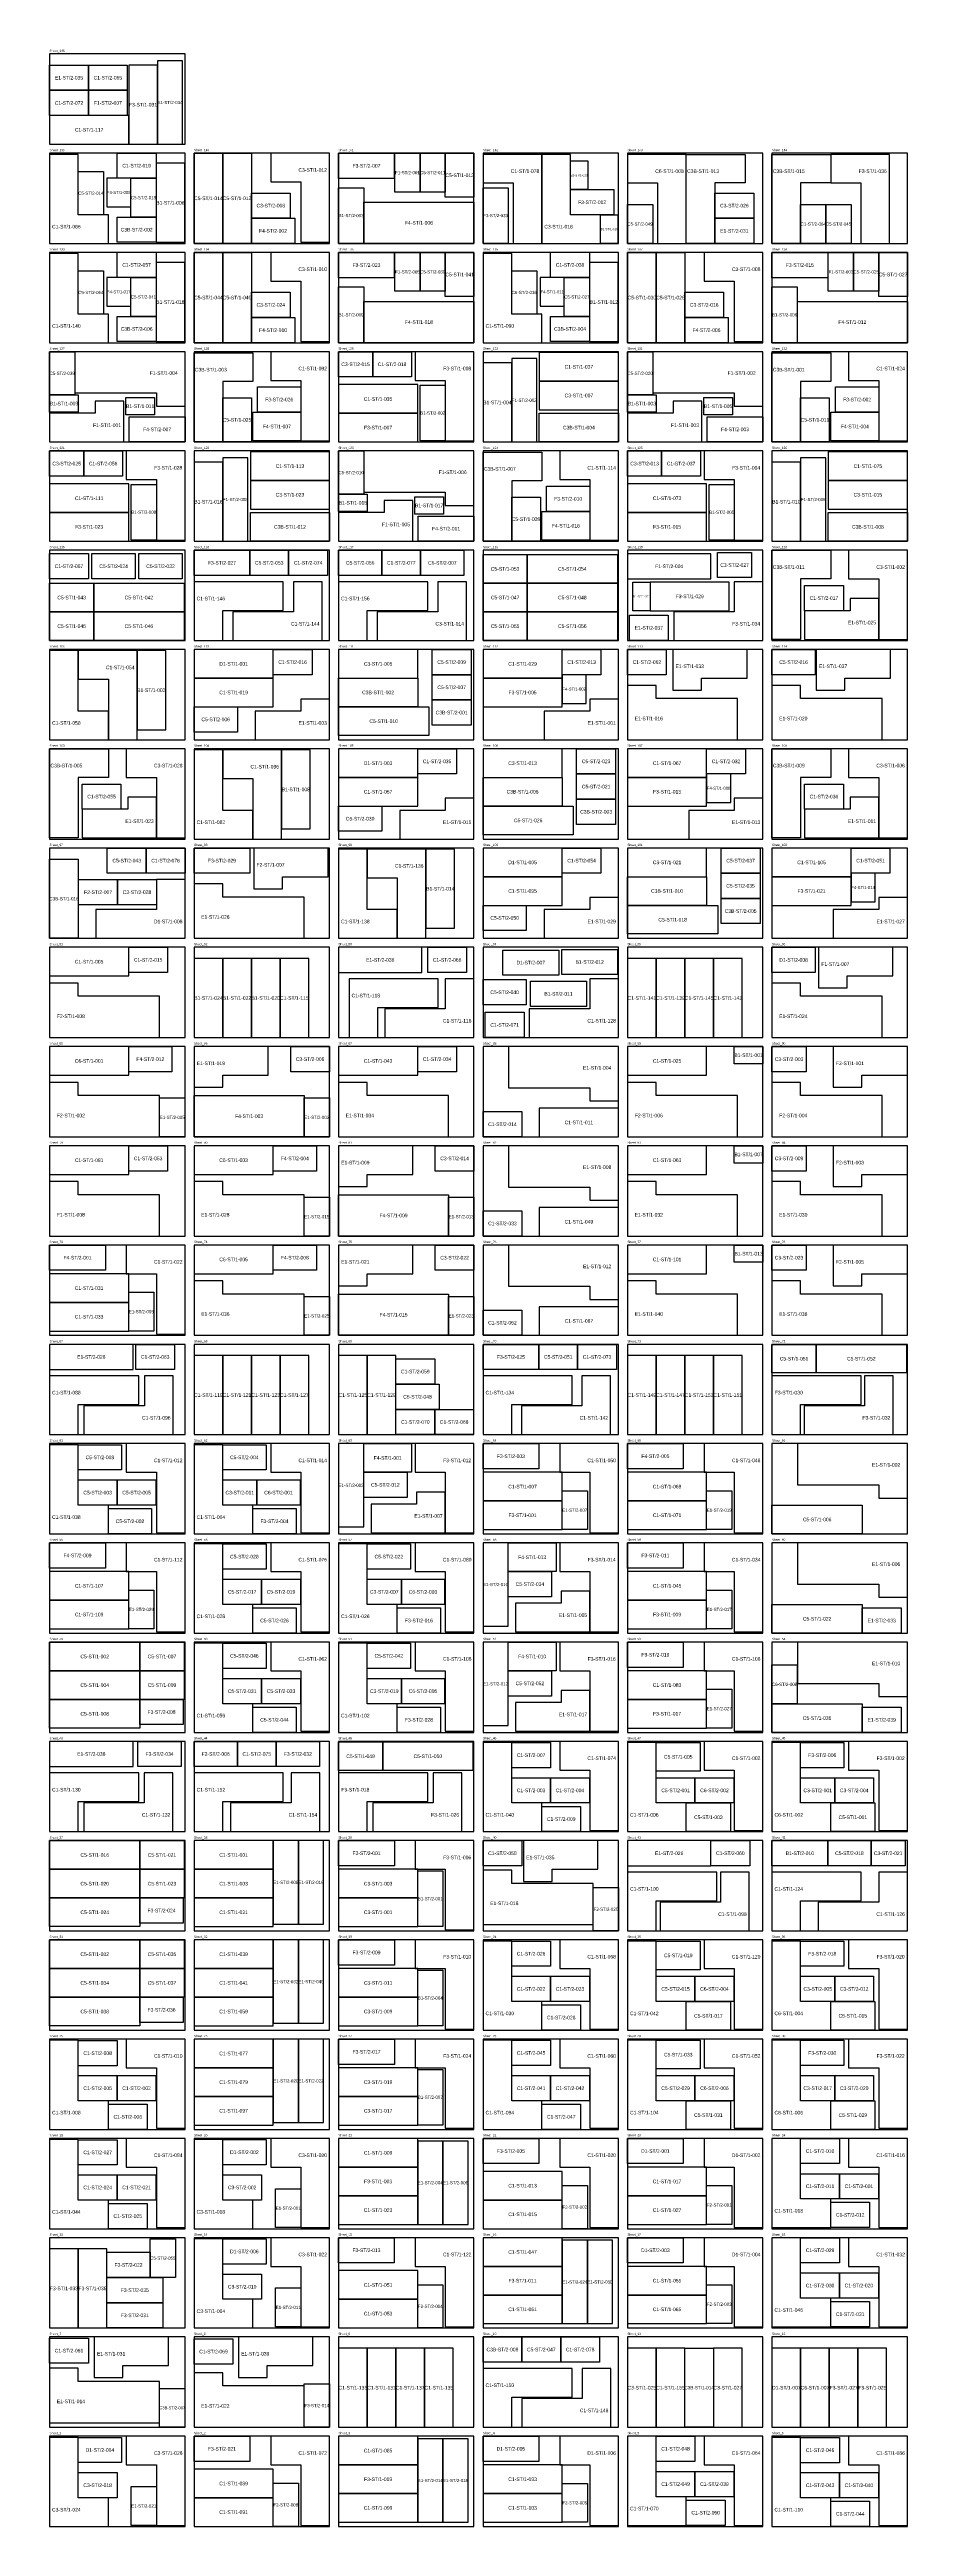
# Model space of a CAD drawing. Header units: millimetres. Extents: x 0 to 19000, y 0 to 54898.
import ezdxf
from ezdxf.enums import TextEntityAlignment as Align

# ---------------------------------------------------------------- set-up
doc = ezdxf.new("R2010")
doc.units = ezdxf.units.MM
for name, color, linetype in [('NUMBERS', 7, 'Continuous'), ('OUTER', 7, 'Continuous'), ('SHEET_BORDER', 7, 'Continuous')]:
    doc.layers.add(name, color=color, linetype=linetype)

msp = doc.modelspace()

# ---------------------------------------------------------------- linework, layer by layer
at = {"layer": 'OUTER'}
for points in [[(0, 54553), (860, 54553), (860, 53994), (0, 53994), (0, 54553)], [(1721, 53994), (860, 53994), (860, 54553), (1721, 54553), (1721, 53994)], [(2388, 52800), (2388, 54553), (1753, 54553), (1753, 52800), (2388, 52800)], [(2388, 54648), (2388, 52800), (2947, 52800), (2947, 54648), (2388, 54648)], [(0, 53994), (860, 53994), (860, 53435), (0, 53435), (0, 53994)], [(860, 53994), (1721, 53994), (1721, 53435), (860, 53435), (860, 53994)], [(0, 52800), (1753, 52800), (1753, 53435), (0, 53435), (0, 52800)], [(0, 50600), (1302, 50600), (1302, 51235), (635, 51235), (635, 52575), (0, 52575), (0, 50600)], [(635, 51235), (635, 52194), (1194, 52194), (1194, 51235), (635, 51235)], [(1498, 52603), (2358, 52603), (2358, 52044), (1498, 52044), (1498, 52603)], [(2993, 50625), (2993, 52378), (2358, 52378), (2358, 50625), (2993, 50625)], [(3200, 50600), (3200, 52601), (3835, 52601), (3835, 50600), (3200, 50600)], [(3835, 50600), (3835, 52600), (4470, 52600), (4470, 50600), (3835, 50600)], [(6200, 52601), (4898, 52601), (4898, 51966), (5565, 51966), (5565, 50626), (6200, 50626), (6200, 52601)], [(6400, 52600), (7635, 52600), (7635, 52041), (6400, 52041), (6400, 52600)], [(7647, 51740), (7647, 52600), (8206, 52600), (8206, 51740), (7647, 51740)], [(8206, 51740), (8206, 52600), (8765, 52600), (8765, 51740), (8206, 51740)], [(8765, 51622), (8765, 52600), (9400, 52600), (9400, 51622), (8765, 51622)], [(10902, 52575), (9600, 52575), (9600, 51940), (10267, 51940), (10267, 50600), (10902, 50600), (10902, 52575)], [(10902, 50600), (12204, 50600), (12204, 51235), (11537, 51235), (11537, 52575), (10902, 52575), (10902, 50600)], [(11537, 51794), (11537, 52429), (11918, 52429), (11918, 51794), (11537, 51794)], [(14102, 52575), (12800, 52575), (12800, 51940), (13467, 51940), (13467, 50600), (14102, 50600), (14102, 52575)], [(14102, 52575), (15404, 52575), (15404, 51940), (14737, 51940), (14737, 50600), (14102, 50600), (14102, 52575)], [(16000, 52575), (17302, 52575), (17302, 51940), (16635, 51940), (16635, 50600), (16000, 50600), (16000, 52575)], [(18604, 52575), (17302, 52575), (17302, 51940), (17968, 51940), (17968, 50600), (18604, 50600), (18604, 52575)], [(1266, 51409), (1799, 51409), (1799, 52044), (1266, 52044), (1266, 51409)], [(1799, 51184), (1799, 52044), (2358, 52044), (2358, 51184), (1799, 51184)], [(4470, 51718), (5330, 51718), (5330, 51159), (4470, 51159), (4470, 51718)], [(6400, 50600), (6400, 51835), (6959, 51835), (6959, 50600), (6400, 50600)], [(9600, 50600), (9600, 51835), (10159, 51835), (10159, 50600), (9600, 50600)], [(11537, 51794), (12496, 51794), (12496, 51235), (11537, 51235), (11537, 51794)], [(14737, 51718), (15597, 51718), (15597, 51159), (14737, 51159), (14737, 51718)], [(1498, 51184), (2358, 51184), (2358, 50625), (1498, 50625), (1498, 51184)], [(4470, 51159), (5429, 51159), (5429, 50600), (4470, 50600), (4470, 51159)], [(6962, 51514), (9400, 51514), (9400, 50600), (6962, 50600), (6962, 51514)], [(12204, 50600), (12204, 51235), (12585, 51235), (12585, 50600), (12204, 50600)], [(12800, 50600), (12800, 51460), (13359, 51460), (13359, 50600), (12800, 50600)], [(14737, 51159), (15598, 51159), (15598, 50600), (14737, 50600), (14737, 51159)], [(17194, 51460), (17194, 50600), (16635, 50600), (16635, 51460), (17194, 51460)], [(17194, 50600), (17194, 51460), (17753, 51460), (17753, 50600), (17194, 50600)], [(0, 48400), (1302, 48400), (1302, 49035), (635, 49035), (635, 50375), (0, 50375), (0, 48400)], [(635, 49035), (635, 49994), (1194, 49994), (1194, 49035), (635, 49035)], [(1498, 50403), (2358, 50403), (2358, 49844), (1498, 49844), (1498, 50403)], [(2993, 48425), (2993, 50178), (2358, 50178), (2358, 48425), (2993, 48425)], [(3200, 48400), (3200, 50400), (3835, 50400), (3835, 48400), (3200, 48400)], [(3835, 48400), (3835, 50400), (4470, 50400), (4470, 48400), (3835, 48400)], [(6200, 50400), (4898, 50400), (4898, 49765), (5565, 49765), (5565, 48426), (6200, 48426), (6200, 50400)], [(6400, 50400), (7635, 50400), (7635, 49841), (6400, 49841), (6400, 50400)], [(7647, 49540), (7647, 50400), (8206, 50400), (8206, 49540), (7647, 49540)], [(8206, 49540), (8206, 50400), (8765, 50400), (8765, 49540), (8206, 49540)], [(8765, 49422), (8765, 50400), (9400, 50400), (9400, 49422), (8765, 49422)], [(9600, 48400), (10902, 48400), (10902, 49035), (10235, 49035), (10235, 50375), (9600, 50375), (9600, 48400)], [(10235, 49035), (10235, 49994), (10794, 49994), (10794, 49035), (10235, 49035)], [(11098, 50403), (11958, 50403), (11958, 49844), (11098, 49844), (11098, 50403)], [(12593, 48425), (12593, 50178), (11958, 50178), (11958, 48425), (12593, 48425)], [(12800, 48400), (12800, 50400), (13435, 50400), (13435, 48400), (12800, 48400)], [(13435, 48400), (13435, 50400), (14070, 50400), (14070, 48400), (13435, 48400)], [(15800, 50400), (14498, 50400), (14498, 49765), (15165, 49765), (15165, 48426), (15800, 48426), (15800, 50400)], [(16000, 50400), (17235, 50400), (17235, 49841), (16000, 49841), (16000, 50400)], [(17247, 49540), (17247, 50400), (17806, 50400), (17806, 49540), (17247, 49540)], [(17806, 49540), (17806, 50400), (18365, 50400), (18365, 49540), (17806, 49540)], [(18365, 49422), (18365, 50400), (19000, 50400), (19000, 49422), (18365, 49422)], [(1266, 49209), (1799, 49209), (1799, 49844), (1266, 49844), (1266, 49209)], [(1799, 48984), (1799, 49844), (2358, 49844), (2358, 48984), (1799, 48984)], [(4470, 49518), (5330, 49518), (5330, 48959), (4470, 48959), (4470, 49518)], [(6400, 48400), (6400, 49635), (6959, 49635), (6959, 48400), (6400, 48400)], [(10866, 49209), (11399, 49209), (11399, 49844), (10866, 49844), (10866, 49209)], [(11399, 48984), (11399, 49844), (11958, 49844), (11958, 48984), (11399, 48984)], [(14070, 49518), (14930, 49518), (14930, 48959), (14070, 48959), (14070, 49518)], [(16000, 48400), (16000, 49635), (16559, 49635), (16559, 48400), (16000, 48400)], [(1498, 48984), (2358, 48984), (2358, 48425), (1498, 48425), (1498, 48984)], [(4470, 48959), (5429, 48959), (5429, 48400), (4470, 48400), (4470, 48959)], [(6962, 49314), (9400, 49314), (9400, 48400), (6962, 48400), (6962, 49314)], [(11098, 48984), (11958, 48984), (11958, 48425), (11098, 48425), (11098, 48984)], [(14070, 48959), (15029, 48959), (15029, 48400), (14070, 48400), (14070, 48959)], [(16562, 49314), (19000, 49314), (19000, 48400), (16562, 48400), (16562, 49314)], [(0, 47241), (0, 48200), (559, 48200), (559, 47241), (0, 47241)], [(2365, 47286), (2365, 46994), (3000, 46994), (3000, 48200), (562, 48200), (562, 47286), (2365, 47286)], [(3200, 48175), (4502, 48175), (4502, 47540), (3835, 47540), (3835, 46200), (3200, 46200), (3200, 48175)], [(6200, 48200), (4898, 48200), (4898, 47565), (5565, 47565), (5565, 46225), (6200, 46225), (6200, 48200)], [(6400, 48200), (7156, 48200), (7156, 47641), (6400, 47641), (6400, 48200)], [(7156, 48200), (8016, 48200), (8016, 47641), (7156, 47641), (7156, 48200)], [(9400, 48200), (8098, 48200), (8098, 47565), (8765, 47565), (8765, 46225), (9400, 46225), (9400, 48200)], [(10235, 46200), (10235, 47953), (9600, 47953), (9600, 46200), (10235, 46200)], [(10235, 48048), (10235, 46200), (10794, 46200), (10794, 48048), (10235, 48048)], [(10847, 47548), (12600, 47548), (12600, 48183), (10847, 48183), (10847, 47548)], [(12800, 47241), (12800, 48200), (13359, 48200), (13359, 47241), (12800, 47241)], [(15165, 47286), (15165, 46994), (15800, 46994), (15800, 48200), (13362, 48200), (13362, 47286), (15165, 47286)], [(16000, 48175), (17302, 48175), (17302, 47540), (16635, 47540), (16635, 46200), (16000, 46200), (16000, 48175)], [(19000, 48200), (17698, 48200), (17698, 47565), (18365, 47565), (18365, 46225), (19000, 46225), (19000, 48200)], [(635, 46860), (0, 46860), (0, 47241), (635, 47241), (635, 46860)], [(4606, 47419), (5565, 47419), (5565, 46860), (4606, 46860), (4606, 47419)], [(6400, 46835), (8153, 46835), (8153, 47470), (6400, 47470), (6400, 46835)], [(8206, 46225), (8206, 47460), (8765, 47460), (8765, 46225), (8206, 46225)], [(10847, 46913), (12600, 46913), (12600, 47548), (10847, 47548), (10847, 46913)], [(13435, 46860), (12800, 46860), (12800, 47241), (13435, 47241), (13435, 46860)], [(17406, 47419), (18365, 47419), (18365, 46860), (17406, 46860), (17406, 47419)], [(1645, 46200), (1645, 47102), (1010, 47102), (1010, 46835), (0, 46835), (0, 46200), (1645, 46200)], [(2324, 46802), (1689, 46802), (1689, 47183), (2324, 47183), (2324, 46802)], [(1765, 46759), (3000, 46759), (3000, 46200), (1765, 46200), (1765, 46759)], [(3835, 46200), (3835, 47178), (4470, 47178), (4470, 46200), (3835, 46200)], [(4505, 46860), (5565, 46860), (5565, 46225), (4505, 46225), (4505, 46860)], [(6400, 46200), (8153, 46200), (8153, 46835), (6400, 46835), (6400, 46200)], [(12600, 46200), (10847, 46200), (10847, 46835), (12600, 46835), (12600, 46200)], [(14445, 46200), (14445, 47102), (13810, 47102), (13810, 46835), (12800, 46835), (12800, 46200), (14445, 46200)], [(15124, 46802), (14489, 46802), (14489, 47183), (15124, 47183), (15124, 46802)], [(14565, 46759), (15800, 46759), (15800, 46200), (14565, 46200), (14565, 46759)], [(16635, 46200), (16635, 47178), (17270, 47178), (17270, 46200), (16635, 46200)], [(17305, 46860), (18365, 46860), (18365, 46225), (17305, 46225), (17305, 46860)], [(0, 46000), (756, 46000), (756, 45441), (0, 45441), (0, 46000)], [(756, 46000), (1616, 46000), (1616, 45441), (756, 45441), (756, 46000)], [(3000, 46000), (1698, 46000), (1698, 45365), (2365, 45365), (2365, 44025), (3000, 44025), (3000, 46000)], [(3835, 44000), (3835, 45753), (3200, 45753), (3200, 44000), (3835, 44000)], [(3835, 45848), (3835, 44000), (4394, 44000), (4394, 45848), (3835, 45848)], [(4447, 45348), (6200, 45348), (6200, 45983), (4447, 45983), (4447, 45348)], [(6400, 45041), (6400, 46000), (6959, 46000), (6959, 45041), (6400, 45041)], [(8765, 45086), (8765, 44794), (9400, 44794), (9400, 46000), (6962, 46000), (6962, 45086), (8765, 45086)], [(9600, 45975), (10902, 45975), (10902, 45340), (10235, 45340), (10235, 44000), (9600, 44000), (9600, 45975)], [(12600, 46000), (11298, 46000), (11298, 45365), (11965, 45365), (11965, 44025), (12600, 44025), (12600, 46000)], [(12800, 46000), (13556, 46000), (13556, 45441), (12800, 45441), (12800, 46000)], [(13556, 46000), (14416, 46000), (14416, 45441), (13556, 45441), (13556, 46000)], [(15800, 46000), (14498, 46000), (14498, 45365), (15165, 45365), (15165, 44025), (15800, 44025), (15800, 46000)], [(16635, 44000), (16635, 45753), (16000, 45753), (16000, 44000), (16635, 44000)], [(16635, 45848), (16635, 44000), (17194, 44000), (17194, 45848), (16635, 45848)], [(17247, 45348), (19000, 45348), (19000, 45983), (17247, 45983), (17247, 45348)], [(0, 44635), (1753, 44635), (1753, 45270), (0, 45270), (0, 44635)], [(1806, 44025), (1806, 45260), (2365, 45260), (2365, 44025), (1806, 44025)], [(4447, 44713), (6200, 44713), (6200, 45348), (4447, 45348), (4447, 44713)], [(7035, 44660), (6400, 44660), (6400, 45041), (7035, 45041), (7035, 44660)], [(11006, 45219), (11965, 45219), (11965, 44660), (11006, 44660), (11006, 45219)], [(12800, 44635), (14553, 44635), (14553, 45270), (12800, 45270), (12800, 44635)], [(14606, 44025), (14606, 45260), (15165, 45260), (15165, 44025), (14606, 44025)], [(17247, 44713), (19000, 44713), (19000, 45348), (17247, 45348), (17247, 44713)], [(0, 44000), (1753, 44000), (1753, 44635), (0, 44635), (0, 44000)], [(6200, 44000), (4447, 44000), (4447, 44635), (6200, 44635), (6200, 44000)], [(8045, 44000), (8045, 44902), (7410, 44902), (7410, 44635), (6400, 44635), (6400, 44000), (8045, 44000)], [(8724, 44602), (8089, 44602), (8089, 44983), (8724, 44983), (8724, 44602)], [(8165, 44559), (9400, 44559), (9400, 44000), (8165, 44000), (8165, 44559)], [(10235, 44000), (10235, 44978), (10870, 44978), (10870, 44000), (10235, 44000)], [(10905, 44660), (11965, 44660), (11965, 44025), (10905, 44025), (10905, 44660)], [(12800, 44000), (14553, 44000), (14553, 44635), (12800, 44635), (12800, 44000)], [(19000, 44000), (17247, 44000), (17247, 44635), (19000, 44635), (19000, 44000)], [(0, 43726), (860, 43726), (860, 43167), (0, 43167), (0, 43726)], [(939, 43726), (1898, 43726), (1898, 43167), (939, 43167), (939, 43726)], [(1977, 43726), (2936, 43726), (2936, 43167), (1977, 43167), (1977, 43726)], [(3200, 43800), (4435, 43800), (4435, 43241), (3200, 43241), (3200, 43800)], [(4435, 43800), (5295, 43800), (5295, 43241), (4435, 43241), (4435, 43800)], [(5295, 43800), (6156, 43800), (6156, 43241), (5295, 43241), (5295, 43800)], [(6400, 43800), (7359, 43800), (7359, 43241), (6400, 43241), (6400, 43800)], [(7359, 43800), (8219, 43800), (8219, 43241), (7359, 43241), (7359, 43800)], [(8219, 43800), (9178, 43800), (9178, 43241), (8219, 43241), (8219, 43800)], [(9600, 43705), (10578, 43705), (10578, 43070), (9600, 43070), (9600, 43705)], [(10578, 43705), (12578, 43705), (12578, 43070), (10578, 43070), (10578, 43705)], [(14648, 43723), (12800, 43723), (12800, 43165), (14648, 43165), (14648, 43723)], [(14794, 43752), (15550, 43752), (15550, 43193), (14794, 43193), (14794, 43752)], [(16000, 43800), (17302, 43800), (17302, 43165), (16635, 43165), (16635, 41825), (16000, 41825), (16000, 43800)], [(19000, 43800), (17698, 43800), (17698, 43165), (18365, 43165), (18365, 41825), (19000, 41825), (19000, 43800)], [(0, 43070), (978, 43070), (978, 42435), (0, 42435), (0, 43070)], [(978, 43070), (2978, 43070), (2978, 42435), (978, 42435), (978, 43070)], [(3200, 43102), (3200, 41800), (3835, 41800), (3835, 42467), (5175, 42467), (5175, 43102), (3200, 43102)], [(6035, 41800), (6035, 43102), (5400, 43102), (5400, 42435), (4060, 42435), (4060, 41800), (6035, 41800)], [(6400, 43102), (6400, 41800), (7035, 41800), (7035, 42467), (8375, 42467), (8375, 43102), (6400, 43102)], [(9234, 41800), (9234, 43102), (8599, 43102), (8599, 42435), (7259, 42435), (7259, 41800), (9234, 41800)], [(9600, 43070), (10578, 43070), (10578, 42435), (9600, 42435), (9600, 43070)], [(10578, 43070), (12578, 43070), (12578, 42435), (10578, 42435), (10578, 43070)], [(12921, 42461), (12921, 43096), (13302, 43096), (13302, 42461), (12921, 42461)], [(13302, 42461), (15055, 42461), (15055, 43096), (13302, 43096), (13302, 42461)], [(15800, 41800), (15800, 43102), (15165, 43102), (15165, 42435), (13825, 42435), (13825, 41800), (15800, 41800)], [(16720, 43019), (17581, 43019), (17581, 42460), (16720, 42460), (16720, 43019)], [(0, 42435), (978, 42435), (978, 41800), (0, 41800), (0, 42435)], [(978, 42435), (2978, 42435), (2978, 41800), (978, 41800), (978, 42435)], [(9600, 42435), (10578, 42435), (10578, 41800), (9600, 41800), (9600, 42435)], [(10578, 42435), (12578, 42435), (12578, 41800), (10578, 41800), (10578, 42435)], [(12842, 42359), (13703, 42359), (13703, 41800), (12842, 41800), (12842, 42359)], [(18365, 41825), (18365, 42727), (17730, 42727), (17730, 42460), (16720, 42460), (16720, 41825), (18365, 41825)], [(0, 39600), (1302, 39600), (1302, 40235), (635, 40235), (635, 41575), (0, 41575), (0, 39600)], [(1937, 41575), (635, 41575), (635, 40940), (1302, 40940), (1302, 39600), (1937, 39600), (1937, 41575)], [(2572, 39822), (2572, 41575), (1937, 41575), (1937, 39822), (2572, 39822)], [(3200, 40965), (4953, 40965), (4953, 41600), (3200, 41600), (3200, 40965)], [(4953, 41600), (5813, 41600), (5813, 41041), (4953, 41041), (4953, 41600)], [(6400, 40965), (8153, 40965), (8153, 41600), (6400, 41600), (6400, 40965)], [(8474, 41600), (9335, 41600), (9335, 41041), (8474, 41041), (8474, 41600)], [(9600, 40965), (11353, 40965), (11353, 41600), (9600, 41600), (9600, 40965)], [(11353, 41600), (12213, 41600), (12213, 41041), (11353, 41041), (11353, 41600)], [(12800, 41600), (13660, 41600), (13660, 41041), (12800, 41041), (12800, 41600)], [(13807, 41600), (13807, 40698), (14442, 40698), (14442, 40965), (15452, 40965), (15452, 41600), (13807, 41600)], [(16000, 41600), (16959, 41600), (16959, 41041), (16000, 41041), (16000, 41600)], [(16981, 41600), (16981, 40698), (17616, 40698), (17616, 40965), (18626, 40965), (18626, 41600), (16981, 41600)], [(3200, 40330), (4953, 40330), (4953, 40965), (3200, 40965), (3200, 40330)], [(8153, 40330), (6400, 40330), (6400, 40965), (8153, 40965), (8153, 40330)], [(8474, 41041), (9335, 41041), (9335, 40482), (8474, 40482), (8474, 41041)], [(9600, 40330), (11353, 40330), (11353, 40965), (9600, 40965), (9600, 40330)], [(11353, 40406), (11886, 40406), (11886, 41041), (11353, 41041), (11353, 40406)], [(13435, 40514), (13435, 40806), (12800, 40806), (12800, 39600), (15238, 39600), (15238, 40514), (13435, 40514)], [(16635, 40514), (16635, 40806), (16000, 40806), (16000, 39600), (18438, 39600), (18438, 40514), (16635, 40514)], [(3200, 40330), (4159, 40330), (4159, 39771), (3200, 39771), (3200, 40330)], [(6200, 39600), (6200, 40502), (5565, 40502), (5565, 40235), (4555, 40235), (4555, 39600), (6200, 39600)], [(6400, 40330), (8400, 40330), (8400, 39695), (6400, 39695), (6400, 40330)], [(8474, 40482), (9335, 40482), (9335, 39924), (8474, 39924), (8474, 40482)], [(12600, 39600), (12600, 40502), (11965, 40502), (11965, 40235), (10955, 40235), (10955, 39600), (12600, 39600)], [(0, 39400), (1302, 39400), (1302, 38765), (635, 38765), (635, 37425), (0, 37425), (0, 39400)], [(3000, 39400), (1698, 39400), (1698, 38765), (2365, 38765), (2365, 37425), (3000, 37425), (3000, 39400)], [(3200, 37400), (4502, 37400), (4502, 38035), (3835, 38035), (3835, 39375), (3200, 39375), (3200, 37400)], [(5137, 39375), (3835, 39375), (3835, 38740), (4502, 38740), (4502, 37400), (5137, 37400), (5137, 39375)], [(5772, 37622), (5772, 39375), (5137, 39375), (5137, 37622), (5772, 37622)], [(6400, 38765), (8153, 38765), (8153, 39400), (6400, 39400), (6400, 38765)], [(8153, 39400), (9013, 39400), (9013, 38841), (8153, 38841), (8153, 39400)], [(9600, 38765), (11353, 38765), (11353, 39400), (9600, 39400), (9600, 38765)], [(11674, 39400), (12535, 39400), (12535, 38841), (11674, 38841), (11674, 39400)], [(12800, 38765), (14553, 38765), (14553, 39400), (12800, 39400), (12800, 38765)], [(14553, 39400), (15413, 39400), (15413, 38841), (14553, 38841), (14553, 39400)], [(16000, 39400), (17302, 39400), (17302, 38765), (16635, 38765), (16635, 37425), (16000, 37425), (16000, 39400)], [(19000, 39400), (17698, 39400), (17698, 38765), (18365, 38765), (18365, 37425), (19000, 37425), (19000, 39400)], [(720, 38619), (1581, 38619), (1581, 38060), (720, 38060), (720, 38619)], [(6400, 38130), (8153, 38130), (8153, 38765), (6400, 38765), (6400, 38130)], [(11353, 38130), (9600, 38130), (9600, 38765), (11353, 38765), (11353, 38130)], [(11674, 38841), (12535, 38841), (12535, 38282), (11674, 38282), (11674, 38841)], [(12800, 38130), (14553, 38130), (14553, 38765), (12800, 38765), (12800, 38130)], [(14553, 38206), (15086, 38206), (15086, 38841), (14553, 38841), (14553, 38206)], [(16720, 38619), (17581, 38619), (17581, 38060), (16720, 38060), (16720, 38619)], [(2365, 37425), (2365, 38327), (1730, 38327), (1730, 38060), (720, 38060), (720, 37425), (2365, 37425)], [(6400, 38130), (7359, 38130), (7359, 37571), (6400, 37571), (6400, 38130)], [(9400, 37400), (9400, 38302), (8765, 38302), (8765, 38035), (7755, 38035), (7755, 37400), (9400, 37400)], [(9600, 38130), (11600, 38130), (11600, 37495), (9600, 37495), (9600, 38130)], [(11674, 38282), (12535, 38282), (12535, 37724), (11674, 37724), (11674, 38282)], [(15800, 37400), (15800, 38302), (15165, 38302), (15165, 38035), (14155, 38035), (14155, 37400), (15800, 37400)], [(18365, 37425), (18365, 38327), (17730, 38327), (17730, 38060), (16720, 38060), (16720, 37425), (18365, 37425)], [(635, 36953), (635, 35200), (0, 35200), (0, 36953), (635, 36953)], [(1279, 37200), (2140, 37200), (2140, 36641), (1279, 36641), (1279, 37200)], [(2140, 37200), (3000, 37200), (3000, 36641), (2140, 36641), (2140, 37200)], [(3200, 37200), (4435, 37200), (4435, 36641), (3200, 36641), (3200, 37200)], [(4523, 37200), (4523, 36298), (5158, 36298), (5158, 36565), (6167, 36565), (6167, 37200), (4523, 37200)], [(6400, 35200), (7702, 35200), (7702, 35835), (7035, 35835), (7035, 37175), (6400, 37175), (6400, 35200)], [(8337, 37175), (7035, 37175), (7035, 36540), (7702, 36540), (7702, 35200), (8337, 35200), (8337, 37175)], [(8972, 35422), (8972, 37175), (8337, 37175), (8337, 35422), (8972, 35422)], [(9600, 36565), (11353, 36565), (11353, 37200), (9600, 37200), (9600, 36565)], [(11353, 37200), (12213, 37200), (12213, 36641), (11353, 36641), (11353, 37200)], [(12800, 36565), (14553, 36565), (14553, 37200), (12800, 37200), (12800, 36565)], [(14874, 37200), (15735, 37200), (15735, 36641), (14874, 36641), (14874, 37200)], [(16000, 36565), (17753, 36565), (17753, 37200), (16000, 37200), (16000, 36565)], [(17753, 37200), (18613, 37200), (18613, 36641), (17753, 36641), (17753, 37200)], [(644, 36502), (1505, 36502), (1505, 35943), (644, 35943), (644, 36502)], [(3000, 35200), (3000, 36502), (2365, 36502), (2365, 35835), (1025, 35835), (1025, 35200), (3000, 35200)], [(1505, 36502), (2365, 36502), (2365, 35943), (1505, 35943), (1505, 36502)], [(3835, 36114), (3835, 36407), (3200, 36407), (3200, 35200), (5638, 35200), (5638, 36114), (3835, 36114)], [(9600, 35930), (11353, 35930), (11353, 36565), (9600, 36565), (9600, 35930)], [(14553, 35930), (12800, 35930), (12800, 36565), (14553, 36565), (14553, 35930)], [(14874, 36641), (15735, 36641), (15735, 36082), (14874, 36082), (14874, 36641)], [(16000, 35930), (17753, 35930), (17753, 36565), (16000, 36565), (16000, 35930)], [(17753, 36006), (18286, 36006), (18286, 36641), (17753, 36641), (17753, 36006)], [(9600, 35930), (10559, 35930), (10559, 35371), (9600, 35371), (9600, 35930)], [(12600, 35200), (12600, 36102), (11965, 36102), (11965, 35835), (10955, 35835), (10955, 35200), (12600, 35200)], [(12800, 35930), (14800, 35930), (14800, 35295), (12800, 35295), (12800, 35930)], [(14874, 36082), (15735, 36082), (15735, 35524), (14874, 35524), (14874, 36082)], [(19000, 35200), (19000, 36102), (18365, 36102), (18365, 35835), (17355, 35835), (17355, 35200), (19000, 35200)], [(0, 34365), (1753, 34365), (1753, 35000), (0, 35000), (0, 34365)], [(1753, 35000), (2613, 35000), (2613, 34441), (1753, 34441), (1753, 35000)], [(3835, 33000), (3835, 34753), (3200, 34753), (3200, 33000), (3835, 33000)], [(4470, 33000), (4470, 34753), (3835, 34753), (3835, 33000), (4470, 33000)], [(5105, 33000), (5105, 34753), (4470, 34753), (4470, 33000), (5105, 33000)], [(5740, 33000), (5740, 34753), (5105, 34753), (5105, 33000), (5740, 33000)], [(8248, 35000), (6400, 35000), (6400, 34441), (8248, 34441), (8248, 35000)], [(8375, 35000), (9235, 35000), (9235, 34441), (8375, 34441), (8375, 35000)], [(10041, 34940), (11276, 34940), (11276, 34381), (10041, 34381), (10041, 34940)], [(11345, 34954), (12580, 34954), (12580, 34395), (11345, 34395), (11345, 34954)], [(13435, 33000), (13435, 34753), (12800, 34753), (12800, 33000), (13435, 33000)], [(14070, 33000), (14070, 34753), (13435, 34753), (13435, 33000), (14070, 33000)], [(14705, 33000), (14705, 34753), (14070, 34753), (14070, 33000), (14705, 33000)], [(15340, 33000), (15340, 34753), (14705, 34753), (14705, 33000), (15340, 33000)], [(16000, 35000), (16959, 35000), (16959, 34441), (16000, 34441), (16000, 35000)], [(17033, 35000), (17033, 34098), (17668, 34098), (17668, 34365), (18678, 34365), (18678, 35000), (17033, 35000)], [(635, 33914), (635, 34206), (0, 34206), (0, 33000), (2438, 33000), (2438, 33914), (635, 33914)], [(6632, 34302), (6632, 33000), (7267, 33000), (7267, 33667), (8607, 33667), (8607, 34302), (6632, 34302)], [(9400, 33000), (9400, 34302), (8765, 34302), (8765, 33635), (7425, 33635), (7425, 33000), (9400, 33000)], [(9600, 34283), (10559, 34283), (10559, 33724), (9600, 33724), (9600, 34283)], [(12600, 33000), (12600, 34302), (11965, 34302), (11965, 33635), (10625, 33635), (10625, 33000), (12600, 33000)], [(10654, 34248), (11889, 34248), (11889, 33689), (10654, 33689), (10654, 34248)], [(16635, 33914), (16635, 34206), (16000, 34206), (16000, 33000), (18438, 33000), (18438, 33914), (16635, 33914)], [(9649, 33559), (10509, 33559), (10509, 33000), (9649, 33000), (9649, 33559)], [(0, 32165), (1753, 32165), (1753, 32800), (0, 32800), (0, 32165)], [(1753, 32800), (2711, 32800), (2711, 32241), (1753, 32241), (1753, 32800)], [(3200, 32800), (3200, 31898), (3835, 31898), (3835, 32165), (4845, 32165), (4845, 32800), (3200, 32800)], [(5340, 32800), (6200, 32800), (6200, 32241), (5340, 32241), (5340, 32800)], [(6400, 32165), (8153, 32165), (8153, 32800), (6400, 32800), (6400, 32165)], [(8153, 32800), (9013, 32800), (9013, 32241), (8153, 32241), (8153, 32800)], [(11965, 31886), (11965, 31594), (12600, 31594), (12600, 32800), (10162, 32800), (10162, 31886), (11965, 31886)], [(12800, 32165), (14553, 32165), (14553, 32800), (12800, 32800), (12800, 32165)], [(15800, 32419), (15165, 32419), (15165, 32800), (15800, 32800), (15800, 32419)], [(16000, 32800), (16756, 32800), (16756, 32241), (16000, 32241), (16000, 32800)], [(17355, 32800), (17355, 31898), (17990, 31898), (17990, 32165), (19000, 32165), (19000, 32800), (17355, 32800)], [(635, 31714), (635, 32006), (0, 32006), (0, 30800), (2438, 30800), (2438, 31714), (635, 31714)], [(7035, 31714), (7035, 32006), (6400, 32006), (6400, 30800), (8838, 30800), (8838, 31714), (7035, 31714)], [(13435, 31714), (13435, 32006), (12800, 32006), (12800, 30800), (15238, 30800), (15238, 31714), (13435, 31714)], [(16635, 31714), (16635, 32006), (16000, 32006), (16000, 30800), (18438, 30800), (18438, 31714), (16635, 31714)], [(2438, 30800), (2438, 31660), (2997, 31660), (2997, 30800), (2438, 30800)], [(3200, 31714), (5638, 31714), (5638, 30800), (3200, 30800), (3200, 31714)], [(5638, 30800), (5638, 31660), (6197, 31660), (6197, 30800), (5638, 30800)], [(9600, 31359), (10460, 31359), (10460, 30800), (9600, 30800), (9600, 31359)], [(10847, 30800), (12600, 30800), (12600, 31435), (10847, 31435), (10847, 30800)], [(0, 29965), (1753, 29965), (1753, 30600), (0, 30600), (0, 29965)], [(1753, 30600), (2613, 30600), (2613, 30041), (1753, 30041), (1753, 30600)], [(3200, 29965), (4953, 29965), (4953, 30600), (3200, 30600), (3200, 29965)], [(4953, 30600), (5911, 30600), (5911, 30041), (4953, 30041), (4953, 30600)], [(6400, 30600), (6400, 29698), (7035, 29698), (7035, 29965), (8045, 29965), (8045, 30600), (6400, 30600)], [(8540, 30600), (9400, 30600), (9400, 30041), (8540, 30041), (8540, 30600)], [(11965, 29686), (11965, 29394), (12600, 29394), (12600, 30600), (10162, 30600), (10162, 29686), (11965, 29686)], [(12800, 29965), (14553, 29965), (14553, 30600), (12800, 30600), (12800, 29965)], [(15800, 30219), (15165, 30219), (15165, 30600), (15800, 30600), (15800, 30219)], [(16000, 30600), (16756, 30600), (16756, 30041), (16000, 30041), (16000, 30600)], [(17355, 30600), (17355, 29698), (17990, 29698), (17990, 29965), (19000, 29965), (19000, 30600), (17355, 30600)], [(635, 29514), (635, 29806), (0, 29806), (0, 28600), (2438, 28600), (2438, 29514), (635, 29514)], [(3835, 29514), (3835, 29806), (3200, 29806), (3200, 28600), (5638, 28600), (5638, 29514), (3835, 29514)], [(13435, 29514), (13435, 29806), (12800, 29806), (12800, 28600), (15238, 28600), (15238, 29514), (13435, 29514)], [(16635, 29514), (16635, 29806), (16000, 29806), (16000, 28600), (18438, 28600), (18438, 29514), (16635, 29514)], [(5638, 28600), (5638, 29460), (6197, 29460), (6197, 28600), (5638, 28600)], [(6400, 29514), (8838, 29514), (8838, 28600), (6400, 28600), (6400, 29514)], [(8838, 28600), (8838, 29460), (9397, 29460), (9397, 28600), (8838, 28600)], [(9600, 29159), (10460, 29159), (10460, 28600), (9600, 28600), (9600, 29159)], [(10847, 28600), (12600, 28600), (12600, 29235), (10847, 29235), (10847, 28600)], [(0, 28400), (1235, 28400), (1235, 27841), (0, 27841), (0, 28400)], [(3000, 28400), (1698, 28400), (1698, 27765), (2365, 27765), (2365, 26425), (3000, 26425), (3000, 28400)], [(3200, 27765), (4953, 27765), (4953, 28400), (3200, 28400), (3200, 27765)], [(4953, 28400), (5911, 28400), (5911, 27841), (4953, 27841), (4953, 28400)], [(6400, 28400), (6400, 27498), (7035, 27498), (7035, 27765), (8045, 27765), (8045, 28400), (6400, 28400)], [(8540, 28400), (9400, 28400), (9400, 27841), (8540, 27841), (8540, 28400)], [(11965, 27486), (11965, 27194), (12600, 27194), (12600, 28400), (10162, 28400), (10162, 27486), (11965, 27486)], [(12800, 27765), (14553, 27765), (14553, 28400), (12800, 28400), (12800, 27765)], [(15800, 28019), (15165, 28019), (15165, 28400), (15800, 28400), (15800, 28019)], [(16000, 28400), (16756, 28400), (16756, 27841), (16000, 27841), (16000, 28400)], [(17355, 28400), (17355, 27498), (17990, 27498), (17990, 27765), (19000, 27765), (19000, 28400), (17355, 28400)], [(0, 27130), (1753, 27130), (1753, 27765), (0, 27765), (0, 27130)], [(3835, 27314), (3835, 27606), (3200, 27606), (3200, 26400), (5638, 26400), (5638, 27314), (3835, 27314)], [(13435, 27314), (13435, 27606), (12800, 27606), (12800, 26400), (15238, 26400), (15238, 27314), (13435, 27314)], [(16635, 27314), (16635, 27606), (16000, 27606), (16000, 26400), (18438, 26400), (18438, 27314), (16635, 27314)], [(0, 26495), (1753, 26495), (1753, 27130), (0, 27130), (0, 26495)], [(1753, 26495), (1753, 27355), (2311, 27355), (2311, 26495), (1753, 26495)], [(5638, 26400), (5638, 27260), (6197, 27260), (6197, 26400), (5638, 26400)], [(6400, 27314), (8838, 27314), (8838, 26400), (6400, 26400), (6400, 27314)], [(8838, 26400), (8838, 27260), (9397, 27260), (9397, 26400), (8838, 26400)], [(9600, 26959), (10460, 26959), (10460, 26400), (9600, 26400), (9600, 26959)], [(10847, 26400), (12600, 26400), (12600, 27035), (10847, 27035), (10847, 26400)], [(1848, 26200), (0, 26200), (0, 25641), (1848, 25641), (1848, 26200)], [(1909, 26200), (2770, 26200), (2770, 25641), (1909, 25641), (1909, 26200)], [(3835, 24200), (3835, 25953), (3200, 25953), (3200, 24200), (3835, 24200)], [(4470, 24200), (4470, 25953), (3835, 25953), (3835, 24200), (4470, 24200)], [(5105, 24200), (5105, 25953), (4470, 25953), (4470, 24200), (5105, 24200)], [(5740, 24200), (5740, 25953), (5105, 25953), (5105, 24200), (5740, 24200)], [(7035, 24200), (7035, 25953), (6400, 25953), (6400, 24200), (7035, 24200)], [(7670, 24200), (7670, 25953), (7035, 25953), (7035, 24200), (7670, 24200)], [(7670, 25876), (8530, 25876), (8530, 25318), (7670, 25318), (7670, 25876)], [(9600, 26200), (10835, 26200), (10835, 25641), (9600, 25641), (9600, 26200)], [(10835, 26200), (11696, 26200), (11696, 25641), (10835, 25641), (10835, 26200)], [(11696, 26200), (12556, 26200), (12556, 25641), (11696, 25641), (11696, 26200)], [(13435, 24200), (13435, 25953), (12800, 25953), (12800, 24200), (13435, 24200)], [(14070, 24200), (14070, 25953), (13435, 25953), (13435, 24200), (14070, 24200)], [(14705, 24200), (14705, 25953), (14070, 25953), (14070, 24200), (14705, 24200)], [(15340, 24200), (15340, 25953), (14705, 25953), (14705, 24200), (15340, 24200)], [(16000, 26200), (16978, 26200), (16978, 25565), (16000, 25565), (16000, 26200)], [(16978, 26200), (18978, 26200), (18978, 25565), (16978, 25565), (16978, 26200)], [(0, 25502), (0, 24200), (635, 24200), (635, 24867), (1975, 24867), (1975, 25502), (0, 25502)], [(2736, 24200), (2736, 25502), (2101, 25502), (2101, 24835), (761, 24835), (761, 24200), (2736, 24200)], [(7670, 25318), (8629, 25318), (8629, 24759), (7670, 24759), (7670, 25318)], [(9600, 25502), (9600, 24200), (10235, 24200), (10235, 24867), (11575, 24867), (11575, 25502), (9600, 25502)], [(12427, 24200), (12427, 25502), (11792, 25502), (11792, 24835), (10452, 24835), (10452, 24200), (12427, 24200)], [(16000, 25502), (16000, 24200), (16635, 24200), (16635, 24867), (17975, 24867), (17975, 25502), (16000, 25502)], [(18685, 24200), (18685, 25502), (18050, 25502), (18050, 24835), (16710, 24835), (16710, 24200), (18685, 24200)], [(7670, 24759), (8530, 24759), (8530, 24200), (7670, 24200), (7670, 24759)], [(8530, 24759), (9391, 24759), (9391, 24200), (8530, 24200), (8530, 24759)], [(0, 22000), (1302, 22000), (1302, 22635), (635, 22635), (635, 23975), (0, 23975), (0, 22000)], [(635, 23975), (1594, 23975), (1594, 23416), (635, 23416), (635, 23975)], [(3000, 24000), (1698, 24000), (1698, 23365), (2365, 23365), (2365, 22025), (3000, 22025), (3000, 24000)], [(3200, 22000), (4502, 22000), (4502, 22635), (3835, 22635), (3835, 23975), (3200, 23975), (3200, 22000)], [(3835, 23975), (4794, 23975), (4794, 23416), (3835, 23416), (3835, 23975)], [(6200, 24000), (4898, 24000), (4898, 23365), (5565, 23365), (5565, 22025), (6200, 22025), (6200, 24000)], [(6400, 24000), (6400, 22152), (6959, 22152), (6959, 24000), (6400, 24000)], [(6959, 24000), (8019, 24000), (8019, 23365), (6959, 23365), (6959, 24000)], [(9400, 24000), (8098, 24000), (8098, 23365), (8765, 23365), (8765, 22025), (9400, 22025), (9400, 24000)], [(9600, 24000), (10835, 24000), (10835, 23441), (9600, 23441), (9600, 24000)], [(12600, 24000), (11298, 24000), (11298, 23365), (11965, 23365), (11965, 22025), (12600, 22025), (12600, 24000)], [(12800, 24000), (14035, 24000), (14035, 23441), (12800, 23441), (12800, 24000)], [(15800, 24000), (14498, 24000), (14498, 23365), (15165, 23365), (15165, 22025), (15800, 22025), (15800, 24000)], [(18365, 23086), (18365, 22794), (19000, 22794), (19000, 24000), (16562, 24000), (16562, 23086), (18365, 23086)], [(635, 23194), (1495, 23194), (1495, 22635), (635, 22635), (635, 23194)], [(1495, 23194), (2356, 23194), (2356, 22635), (1495, 22635), (1495, 23194)], [(3835, 23194), (4591, 23194), (4591, 22635), (3835, 22635), (3835, 23194)], [(4591, 23194), (5549, 23194), (5549, 22635), (4591, 22635), (4591, 23194)], [(6959, 23365), (7918, 23365), (7918, 22806), (6959, 22806), (6959, 23365)], [(9600, 22730), (11353, 22730), (11353, 23365), (9600, 23365), (9600, 22730)], [(12800, 22730), (14553, 22730), (14553, 23365), (12800, 23365), (12800, 22730)], [(1302, 22559), (2261, 22559), (2261, 22000), (1302, 22000), (1302, 22559)], [(4502, 22559), (5461, 22559), (5461, 22000), (4502, 22000), (4502, 22559)], [(8765, 22025), (8765, 22927), (8130, 22927), (8130, 22660), (7120, 22660), (7120, 22025), (8765, 22025)], [(9600, 22095), (11353, 22095), (11353, 22730), (9600, 22730), (9600, 22095)], [(11353, 22095), (11353, 22955), (11911, 22955), (11911, 22095), (11353, 22095)], [(12800, 22095), (14553, 22095), (14553, 22730), (12800, 22730), (12800, 22095)], [(14553, 22095), (14553, 22955), (15111, 22955), (15111, 22095), (14553, 22095)], [(16000, 22635), (18000, 22635), (18000, 22000), (16000, 22000), (16000, 22635)], [(0, 21800), (1235, 21800), (1235, 21241), (0, 21241), (0, 21800)], [(3000, 21800), (1698, 21800), (1698, 21165), (2365, 21165), (2365, 19825), (3000, 19825), (3000, 21800)], [(3200, 19800), (4502, 19800), (4502, 20435), (3835, 20435), (3835, 21775), (3200, 21775), (3200, 19800)], [(3835, 21775), (4794, 21775), (4794, 21216), (3835, 21216), (3835, 21775)], [(6200, 21800), (4898, 21800), (4898, 21165), (5565, 21165), (5565, 19825), (6200, 19825), (6200, 21800)], [(6400, 19800), (7702, 19800), (7702, 20435), (7035, 20435), (7035, 21775), (6400, 21775), (6400, 19800)], [(7035, 21775), (7994, 21775), (7994, 21216), (7035, 21216), (7035, 21775)], [(9400, 21800), (8098, 21800), (8098, 21165), (8765, 21165), (8765, 19825), (9400, 19825), (9400, 21800)], [(9600, 21800), (9600, 19952), (10159, 19952), (10159, 21800), (9600, 21800)], [(10159, 21800), (11219, 21800), (11219, 21165), (10159, 21165), (10159, 21800)], [(12600, 21800), (11298, 21800), (11298, 21165), (11965, 21165), (11965, 19825), (12600, 19825), (12600, 21800)], [(12800, 21800), (14035, 21800), (14035, 21241), (12800, 21241), (12800, 21800)], [(15800, 21800), (14498, 21800), (14498, 21165), (15165, 21165), (15165, 19825), (15800, 19825), (15800, 21800)], [(18365, 20886), (18365, 20594), (19000, 20594), (19000, 21800), (16562, 21800), (16562, 20886), (18365, 20886)], [(0, 20530), (1753, 20530), (1753, 21165), (0, 21165), (0, 20530)], [(3835, 20994), (4695, 20994), (4695, 20435), (3835, 20435), (3835, 20994)], [(4695, 20994), (5556, 20994), (5556, 20435), (4695, 20435), (4695, 20994)], [(7035, 20994), (7791, 20994), (7791, 20435), (7035, 20435), (7035, 20994)], [(7791, 20994), (8750, 20994), (8750, 20435), (7791, 20435), (7791, 20994)], [(10159, 21165), (11118, 21165), (11118, 20606), (10159, 20606), (10159, 21165)], [(12800, 20530), (14553, 20530), (14553, 21165), (12800, 21165), (12800, 20530)], [(0, 19895), (1753, 19895), (1753, 20530), (0, 20530), (0, 19895)], [(1753, 19895), (1753, 20755), (2311, 20755), (2311, 19895), (1753, 19895)], [(4502, 20359), (5461, 20359), (5461, 19800), (4502, 19800), (4502, 20359)], [(7702, 20359), (8661, 20359), (8661, 19800), (7702, 19800), (7702, 20359)], [(11965, 19825), (11965, 20727), (11330, 20727), (11330, 20460), (10320, 20460), (10320, 19825), (11965, 19825)], [(12800, 19895), (14553, 19895), (14553, 20530), (12800, 20530), (12800, 19895)], [(14553, 19895), (14553, 20755), (15111, 20755), (15111, 19895), (14553, 19895)], [(16000, 20435), (18000, 20435), (18000, 19800), (16000, 19800), (16000, 20435)], [(18000, 20359), (18861, 20359), (18861, 19800), (18000, 19800), (18000, 20359)], [(0, 19600), (2000, 19600), (2000, 18965), (0, 18965), (0, 19600)], [(2000, 19600), (2978, 19600), (2978, 18965), (2000, 18965), (2000, 19600)], [(3200, 17600), (4502, 17600), (4502, 18235), (3835, 18235), (3835, 19575), (3200, 19575), (3200, 17600)], [(3835, 19575), (4794, 19575), (4794, 19016), (3835, 19016), (3835, 19575)], [(6200, 19600), (4898, 19600), (4898, 18965), (5565, 18965), (5565, 17625), (6200, 17625), (6200, 19600)], [(6400, 17600), (7702, 17600), (7702, 18235), (7035, 18235), (7035, 19575), (6400, 19575), (6400, 17600)], [(7035, 19575), (7994, 19575), (7994, 19016), (7035, 19016), (7035, 19575)], [(9400, 19600), (8098, 19600), (8098, 18965), (8765, 18965), (8765, 17625), (9400, 17625), (9400, 19600)], [(9600, 19600), (9600, 17752), (10159, 17752), (10159, 19600), (9600, 19600)], [(10159, 19600), (11219, 19600), (11219, 18965), (10159, 18965), (10159, 19600)], [(12600, 19600), (11298, 19600), (11298, 18965), (11965, 18965), (11965, 17625), (12600, 17625), (12600, 19600)], [(12800, 19600), (14035, 19600), (14035, 19041), (12800, 19041), (12800, 19600)], [(15800, 19600), (14498, 19600), (14498, 18965), (15165, 18965), (15165, 17625), (15800, 17625), (15800, 19600)], [(18365, 18686), (18365, 18394), (19000, 18394), (19000, 19600), (16562, 19600), (16562, 18686), (18365, 18686)], [(0, 18965), (2000, 18965), (2000, 18330), (0, 18330), (0, 18965)], [(2000, 18965), (2978, 18965), (2978, 18330), (2000, 18330), (2000, 18965)], [(3835, 18794), (4695, 18794), (4695, 18235), (3835, 18235), (3835, 18794)], [(4695, 18794), (5556, 18794), (5556, 18235), (4695, 18235), (4695, 18794)], [(7035, 18794), (7791, 18794), (7791, 18235), (7035, 18235), (7035, 18794)], [(7791, 18794), (8750, 18794), (8750, 18235), (7791, 18235), (7791, 18794)], [(10159, 18965), (11118, 18965), (11118, 18406), (10159, 18406), (10159, 18965)], [(12800, 18330), (14553, 18330), (14553, 18965), (12800, 18965), (12800, 18330)], [(16000, 18235), (16000, 19095), (16559, 19095), (16559, 18235), (16000, 18235)], [(0, 18330), (2000, 18330), (2000, 17695), (0, 17695), (0, 18330)], [(2000, 18330), (2959, 18330), (2959, 17771), (2000, 17771), (2000, 18330)], [(4502, 18159), (5461, 18159), (5461, 17600), (4502, 17600), (4502, 18159)], [(7702, 18159), (8661, 18159), (8661, 17600), (7702, 17600), (7702, 18159)], [(11965, 17625), (11965, 18527), (11330, 18527), (11330, 18260), (10320, 18260), (10320, 17625), (11965, 17625)], [(12800, 17695), (14553, 17695), (14553, 18330), (12800, 18330), (12800, 17695)], [(14553, 17695), (14553, 18555), (15111, 18555), (15111, 17695), (14553, 17695)], [(16000, 18235), (18000, 18235), (18000, 17600), (16000, 17600), (16000, 18235)], [(18000, 18159), (18861, 18159), (18861, 17600), (18000, 17600), (18000, 18159)], [(1848, 17400), (0, 17400), (0, 16841), (1848, 16841), (1848, 17400)], [(1958, 17400), (2917, 17400), (2917, 16841), (1958, 16841), (1958, 17400)], [(3200, 17400), (4159, 17400), (4159, 16841), (3200, 16841), (3200, 17400)], [(4159, 17400), (5019, 17400), (5019, 16841), (4159, 16841), (4159, 17400)], [(5019, 17400), (5978, 17400), (5978, 16841), (5019, 16841), (5019, 17400)], [(6400, 17389), (7378, 17389), (7378, 16754), (6400, 16754), (6400, 17389)], [(7378, 17389), (9378, 17389), (9378, 16754), (7378, 16754), (7378, 17389)], [(9600, 15400), (10902, 15400), (10902, 16035), (10235, 16035), (10235, 17375), (9600, 17375), (9600, 15400)], [(10235, 17375), (11095, 17375), (11095, 16816), (10235, 16816), (10235, 17375)], [(12600, 17400), (11298, 17400), (11298, 16765), (11965, 16765), (11965, 15425), (12600, 15425), (12600, 17400)], [(12800, 15400), (14102, 15400), (14102, 16035), (13435, 16035), (13435, 17375), (12800, 17375), (12800, 15400)], [(13435, 17375), (14413, 17375), (14413, 16740), (13435, 16740), (13435, 17375)], [(15800, 17400), (14498, 17400), (14498, 16765), (15165, 16765), (15165, 15425), (15800, 15425), (15800, 17400)], [(16000, 15400), (17302, 15400), (17302, 16035), (16635, 16035), (16635, 17375), (16000, 17375), (16000, 15400)], [(16635, 17375), (17594, 17375), (17594, 16816), (16635, 16816), (16635, 17375)], [(19000, 17400), (17698, 17400), (17698, 16765), (18365, 16765), (18365, 15425), (19000, 15425), (19000, 17400)], [(0, 16702), (0, 15400), (635, 15400), (635, 16067), (1975, 16067), (1975, 16702), (0, 16702)], [(2731, 15400), (2731, 16702), (2096, 16702), (2096, 16035), (756, 16035), (756, 15400), (2731, 15400)], [(3200, 16702), (3200, 15400), (3835, 15400), (3835, 16067), (5175, 16067), (5175, 16702), (3200, 16702)], [(5983, 15400), (5983, 16702), (5348, 16702), (5348, 16035), (4008, 16035), (4008, 15400), (5983, 15400)], [(6400, 16702), (6400, 15400), (7035, 15400), (7035, 16067), (8375, 16067), (8375, 16702), (6400, 16702)], [(9132, 15400), (9132, 16702), (8497, 16702), (8497, 16035), (7157, 16035), (7157, 15400), (9132, 15400)], [(10235, 16594), (11095, 16594), (11095, 16035), (10235, 16035), (10235, 16594)], [(11095, 16594), (11956, 16594), (11956, 16035), (11095, 16035), (11095, 16594)], [(13435, 16594), (14295, 16594), (14295, 16035), (13435, 16035), (13435, 16594)], [(14295, 16594), (15156, 16594), (15156, 16035), (14295, 16035), (14295, 16594)], [(16635, 16594), (17391, 16594), (17391, 16035), (16635, 16035), (16635, 16594)], [(17391, 16594), (18251, 16594), (18251, 16035), (17391, 16035), (17391, 16594)], [(10902, 15959), (11762, 15959), (11762, 15400), (10902, 15400), (10902, 15959)], [(14102, 16035), (15080, 16035), (15080, 15400), (14102, 15400), (14102, 16035)], [(17302, 16035), (18280, 16035), (18280, 15400), (17302, 15400), (17302, 16035)], [(0, 15200), (2000, 15200), (2000, 14565), (0, 14565), (0, 15200)], [(2000, 15200), (2978, 15200), (2978, 14565), (2000, 14565), (2000, 15200)], [(3200, 14565), (4953, 14565), (4953, 15200), (3200, 15200), (3200, 14565)], [(4953, 15200), (4953, 13352), (5511, 13352), (5511, 15200), (4953, 15200)], [(5511, 15200), (5511, 13352), (6070, 13352), (6070, 15200), (5511, 15200)], [(6402, 15200), (7637, 15200), (7637, 14641), (6402, 14641), (6402, 15200)], [(9400, 15200), (8098, 15200), (8098, 14565), (8765, 14565), (8765, 13225), (9400, 13225), (9400, 15200)], [(9600, 15200), (10460, 15200), (10460, 14641), (9600, 14641), (9600, 15200)], [(10497, 15200), (10497, 14298), (11132, 14298), (11132, 14565), (12141, 14565), (12141, 15200), (10497, 15200)], [(14648, 15200), (12800, 15200), (12800, 14641), (14648, 14641), (14648, 15200)], [(14648, 15200), (15508, 15200), (15508, 14641), (14648, 14641), (14648, 15200)], [(16000, 15200), (17235, 15200), (17235, 14641), (16000, 14641), (16000, 15200)], [(17235, 15200), (18194, 15200), (18194, 14641), (17235, 14641), (17235, 15200)], [(18194, 15200), (18950, 15200), (18950, 14641), (18194, 14641), (18194, 15200)], [(0, 14565), (2000, 14565), (2000, 13930), (0, 13930), (0, 14565)], [(2000, 14565), (2978, 14565), (2978, 13930), (2000, 13930), (2000, 14565)], [(3200, 13930), (4953, 13930), (4953, 14565), (3200, 14565), (3200, 13930)], [(6400, 13930), (8153, 13930), (8153, 14565), (6400, 14565), (6400, 13930)], [(8153, 13295), (8153, 14530), (8711, 14530), (8711, 13295), (8153, 13295)], [(10235, 14253), (10235, 14546), (9600, 14546), (9600, 13339), (12038, 13339), (12038, 14253), (10235, 14253)], [(12800, 14502), (12800, 13200), (13435, 13200), (13435, 13867), (14775, 13867), (14775, 14502), (12800, 14502)], [(15497, 13200), (15497, 14502), (14862, 14502), (14862, 13835), (13522, 13835), (13522, 13200), (15497, 13200)], [(16000, 14502), (16000, 13200), (16635, 13200), (16635, 13867), (17975, 13867), (17975, 14502), (16000, 14502)], [(19000, 13200), (19000, 14502), (18365, 14502), (18365, 13835), (17025, 13835), (17025, 13200), (19000, 13200)], [(0, 13930), (2000, 13930), (2000, 13295), (0, 13295), (0, 13930)], [(2000, 13930), (2959, 13930), (2959, 13371), (2000, 13371), (2000, 13930)], [(3200, 13295), (4953, 13295), (4953, 13930), (3200, 13930), (3200, 13295)], [(6400, 13295), (8153, 13295), (8153, 13930), (6400, 13930), (6400, 13295)], [(12041, 13200), (12041, 14159), (12600, 14159), (12600, 13200), (12041, 13200)], [(0, 13000), (2000, 13000), (2000, 12365), (0, 12365), (0, 13000)], [(2000, 13000), (2978, 13000), (2978, 12365), (2000, 12365), (2000, 13000)], [(3200, 12365), (4953, 12365), (4953, 13000), (3200, 13000), (3200, 12365)], [(4953, 13000), (4953, 11152), (5511, 11152), (5511, 13000), (4953, 13000)], [(5511, 13000), (5511, 11152), (6070, 11152), (6070, 13000), (5511, 13000)], [(6402, 13000), (7637, 13000), (7637, 12441), (6402, 12441), (6402, 13000)], [(9400, 13000), (8098, 13000), (8098, 12365), (8765, 12365), (8765, 11025), (9400, 11025), (9400, 13000)], [(9600, 11000), (10902, 11000), (10902, 11635), (10235, 11635), (10235, 12975), (9600, 12975), (9600, 11000)], [(10235, 12975), (11095, 12975), (11095, 12416), (10235, 12416), (10235, 12975)], [(12600, 13000), (11298, 13000), (11298, 12365), (11965, 12365), (11965, 11025), (12600, 11025), (12600, 13000)], [(12800, 11000), (14102, 11000), (14102, 11635), (13435, 11635), (13435, 12975), (12800, 12975), (12800, 11000)], [(13435, 12975), (14413, 12975), (14413, 12340), (13435, 12340), (13435, 12975)], [(15800, 13000), (14498, 13000), (14498, 12365), (15165, 12365), (15165, 11025), (15800, 11025), (15800, 13000)], [(16000, 11000), (17302, 11000), (17302, 11635), (16635, 11635), (16635, 12975), (16000, 12975), (16000, 11000)], [(16635, 12975), (17594, 12975), (17594, 12416), (16635, 12416), (16635, 12975)], [(19000, 13000), (17698, 13000), (17698, 12365), (18365, 12365), (18365, 11025), (19000, 11025), (19000, 13000)], [(0, 12365), (2000, 12365), (2000, 11730), (0, 11730), (0, 12365)], [(2000, 12365), (2978, 12365), (2978, 11730), (2000, 11730), (2000, 12365)], [(3200, 11730), (4953, 11730), (4953, 12365), (3200, 12365), (3200, 11730)], [(6400, 11730), (8153, 11730), (8153, 12365), (6400, 12365), (6400, 11730)], [(8153, 11095), (8153, 12330), (8711, 12330), (8711, 11095), (8153, 11095)], [(10235, 12194), (11095, 12194), (11095, 11635), (10235, 11635), (10235, 12194)], [(11095, 12194), (11956, 12194), (11956, 11635), (11095, 11635), (11095, 12194)], [(13435, 12194), (14295, 12194), (14295, 11635), (13435, 11635), (13435, 12194)], [(14295, 12194), (15156, 12194), (15156, 11635), (14295, 11635), (14295, 12194)], [(16635, 12194), (17391, 12194), (17391, 11635), (16635, 11635), (16635, 12194)], [(17391, 12194), (18251, 12194), (18251, 11635), (17391, 11635), (17391, 12194)], [(0, 11730), (2000, 11730), (2000, 11095), (0, 11095), (0, 11730)], [(2000, 11730), (2959, 11730), (2959, 11171), (2000, 11171), (2000, 11730)], [(3200, 11095), (4953, 11095), (4953, 11730), (3200, 11730), (3200, 11095)], [(6400, 11095), (8153, 11095), (8153, 11730), (6400, 11730), (6400, 11095)], [(10902, 11559), (11762, 11559), (11762, 11000), (10902, 11000), (10902, 11559)], [(14102, 11635), (15080, 11635), (15080, 11000), (14102, 11000), (14102, 11635)], [(17302, 11635), (18280, 11635), (18280, 11000), (17302, 11000), (17302, 11635)], [(0, 8800), (1302, 8800), (1302, 9435), (635, 9435), (635, 10775), (0, 10775), (0, 8800)], [(635, 10771), (1495, 10771), (1495, 10212), (635, 10212), (635, 10771)], [(3000, 10800), (1698, 10800), (1698, 10165), (2365, 10165), (2365, 8825), (3000, 8825), (3000, 10800)], [(3200, 10165), (4953, 10165), (4953, 10800), (3200, 10800), (3200, 10165)], [(4953, 10800), (4953, 8952), (5511, 8952), (5511, 10800), (4953, 10800)], [(5511, 10800), (5511, 8952), (6070, 8952), (6070, 10800), (5511, 10800)], [(6402, 10800), (7637, 10800), (7637, 10241), (6402, 10241), (6402, 10800)], [(9400, 10800), (8098, 10800), (8098, 10165), (8765, 10165), (8765, 8825), (9400, 8825), (9400, 10800)], [(9600, 8800), (10902, 8800), (10902, 9435), (10235, 9435), (10235, 10775), (9600, 10775), (9600, 8800)], [(10235, 10775), (11095, 10775), (11095, 10216), (10235, 10216), (10235, 10775)], [(12600, 10800), (11298, 10800), (11298, 10165), (11965, 10165), (11965, 8825), (12600, 8825), (12600, 10800)], [(12800, 8800), (14102, 8800), (14102, 9435), (13435, 9435), (13435, 10775), (12800, 10775), (12800, 8800)], [(13435, 10775), (14413, 10775), (14413, 10140), (13435, 10140), (13435, 10775)], [(15800, 10800), (14498, 10800), (14498, 10165), (15165, 10165), (15165, 8825), (15800, 8825), (15800, 10800)], [(16000, 8800), (17302, 8800), (17302, 9435), (16635, 9435), (16635, 10775), (16000, 10775), (16000, 8800)], [(16635, 10775), (17594, 10775), (17594, 10216), (16635, 10216), (16635, 10775)], [(19000, 10800), (17698, 10800), (17698, 10165), (18365, 10165), (18365, 8825), (19000, 8825), (19000, 10800)], [(635, 9994), (1495, 9994), (1495, 9435), (635, 9435), (635, 9994)], [(1495, 9994), (2356, 9994), (2356, 9435), (1495, 9435), (1495, 9994)], [(3200, 9530), (4953, 9530), (4953, 10165), (3200, 10165), (3200, 9530)], [(6400, 9530), (8153, 9530), (8153, 10165), (6400, 10165), (6400, 9530)], [(8153, 8895), (8153, 10130), (8711, 10130), (8711, 8895), (8153, 8895)], [(10235, 9994), (11095, 9994), (11095, 9435), (10235, 9435), (10235, 9994)], [(11095, 9994), (11956, 9994), (11956, 9435), (11095, 9435), (11095, 9994)], [(13435, 9994), (14295, 9994), (14295, 9435), (13435, 9435), (13435, 9994)], [(14295, 9994), (15156, 9994), (15156, 9435), (14295, 9435), (14295, 9994)], [(16635, 9994), (17391, 9994), (17391, 9435), (16635, 9435), (16635, 9994)], [(17391, 9994), (18251, 9994), (18251, 9435), (17391, 9435), (17391, 9994)], [(1302, 9359), (2162, 9359), (2162, 8800), (1302, 8800), (1302, 9359)], [(3200, 8895), (4953, 8895), (4953, 9530), (3200, 9530), (3200, 8895)], [(6400, 8895), (8153, 8895), (8153, 9530), (6400, 9530), (6400, 8895)], [(10902, 9359), (11762, 9359), (11762, 8800), (10902, 8800), (10902, 9359)], [(14102, 9435), (15080, 9435), (15080, 8800), (14102, 8800), (14102, 9435)], [(17302, 9435), (18280, 9435), (18280, 8800), (17302, 8800), (17302, 9435)], [(0, 6600), (1302, 6600), (1302, 7235), (635, 7235), (635, 8575), (0, 8575), (0, 6600)], [(635, 8571), (1495, 8571), (1495, 8012), (635, 8012), (635, 8571)], [(3000, 8600), (1698, 8600), (1698, 7965), (2365, 7965), (2365, 6625), (3000, 6625), (3000, 8600)], [(3200, 6600), (4502, 6600), (4502, 7235), (3835, 7235), (3835, 8575), (3200, 8575), (3200, 6600)], [(3835, 8575), (4794, 8575), (4794, 8016), (3835, 8016), (3835, 8575)], [(6200, 8600), (4898, 8600), (4898, 7965), (5565, 7965), (5565, 6625), (6200, 6625), (6200, 8600)], [(6400, 7965), (8153, 7965), (8153, 8600), (6400, 8600), (6400, 7965)], [(8153, 8543), (8153, 6695), (8711, 6695), (8711, 8543), (8153, 8543)], [(8711, 8543), (8711, 6695), (9270, 6695), (9270, 8543), (8711, 8543)], [(9600, 8600), (10835, 8600), (10835, 8041), (9600, 8041), (9600, 8600)], [(12600, 8600), (11298, 8600), (11298, 7965), (11965, 7965), (11965, 6625), (12600, 6625), (12600, 8600)], [(12800, 8600), (14035, 8600), (14035, 8041), (12800, 8041), (12800, 8600)], [(15800, 8600), (14498, 8600), (14498, 7965), (15165, 7965), (15165, 6625), (15800, 6625), (15800, 8600)], [(16000, 6625), (17302, 6625), (17302, 7260), (16635, 7260), (16635, 8600), (16000, 8600), (16000, 6625)], [(16635, 8600), (17495, 8600), (17495, 8041), (16635, 8041), (16635, 8600)], [(19000, 8600), (17698, 8600), (17698, 7965), (18365, 7965), (18365, 6625), (19000, 6625), (19000, 8600)], [(635, 7794), (1495, 7794), (1495, 7235), (635, 7235), (635, 7794)], [(1495, 7794), (2356, 7794), (2356, 7235), (1495, 7235), (1495, 7794)], [(3835, 7794), (4695, 7794), (4695, 7235), (3835, 7235), (3835, 7794)], [(6400, 7330), (8153, 7330), (8153, 7965), (6400, 7965), (6400, 7330)], [(9600, 7235), (11353, 7235), (11353, 7870), (9600, 7870), (9600, 7235)], [(12800, 7330), (14553, 7330), (14553, 7965), (12800, 7965), (12800, 7330)], [(16635, 7819), (17495, 7819), (17495, 7260), (16635, 7260), (16635, 7819)], [(17495, 7819), (18356, 7819), (18356, 7260), (17495, 7260), (17495, 7819)], [(1302, 7159), (2162, 7159), (2162, 6600), (1302, 6600), (1302, 7159)], [(5006, 6625), (5006, 7486), (5565, 7486), (5565, 6625), (5006, 6625)], [(6400, 6695), (8153, 6695), (8153, 7330), (6400, 7330), (6400, 6695)], [(9600, 6600), (11353, 6600), (11353, 7235), (9600, 7235), (9600, 6600)], [(11353, 6600), (11353, 7559), (11911, 7559), (11911, 6600), (11353, 6600)], [(12800, 6695), (14553, 6695), (14553, 7330), (12800, 7330), (12800, 6695)], [(14553, 6695), (14553, 7555), (15111, 7555), (15111, 6695), (14553, 6695)], [(17302, 7184), (18162, 7184), (18162, 6625), (17302, 6625), (17302, 7184)], [(635, 4400), (635, 6153), (0, 6153), (0, 4400), (635, 4400)], [(1270, 4400), (1270, 6153), (635, 6153), (635, 4400), (1270, 4400)], [(1270, 6076), (2229, 6076), (2229, 5518), (1270, 5518), (1270, 6076)], [(2229, 5518), (2229, 6378), (2788, 6378), (2788, 5518), (2229, 5518)], [(3200, 4400), (4502, 4400), (4502, 5035), (3835, 5035), (3835, 6375), (3200, 6375), (3200, 4400)], [(3835, 6375), (4794, 6375), (4794, 5816), (3835, 5816), (3835, 6375)], [(6200, 6400), (4898, 6400), (4898, 5765), (5565, 5765), (5565, 4425), (6200, 4425), (6200, 6400)], [(6400, 6400), (7635, 6400), (7635, 5841), (6400, 5841), (6400, 6400)], [(9400, 6400), (8098, 6400), (8098, 5765), (8765, 5765), (8765, 4425), (9400, 4425), (9400, 6400)], [(9600, 5765), (11353, 5765), (11353, 6400), (9600, 6400), (9600, 5765)], [(11353, 6343), (11353, 4495), (11911, 4495), (11911, 6343), (11353, 6343)], [(11911, 6343), (11911, 4495), (12470, 4495), (12470, 6343), (11911, 6343)], [(12800, 6400), (14035, 6400), (14035, 5841), (12800, 5841), (12800, 6400)], [(15800, 6400), (14498, 6400), (14498, 5765), (15165, 5765), (15165, 4425), (15800, 4425), (15800, 6400)], [(16000, 4425), (17302, 4425), (17302, 5060), (16635, 5060), (16635, 6400), (16000, 6400), (16000, 4425)], [(16635, 6400), (17495, 6400), (17495, 5841), (16635, 5841), (16635, 6400)], [(19000, 6400), (17698, 6400), (17698, 5765), (18365, 5765), (18365, 4425), (19000, 4425), (19000, 6400)], [(1270, 5518), (2505, 5518), (2505, 4959), (1270, 4959), (1270, 5518)], [(3835, 5594), (4695, 5594), (4695, 5035), (3835, 5035), (3835, 5594)], [(6400, 5035), (8153, 5035), (8153, 5670), (6400, 5670), (6400, 5035)], [(9600, 5130), (11353, 5130), (11353, 5765), (9600, 5765), (9600, 5130)], [(12800, 5130), (14553, 5130), (14553, 5765), (12800, 5765), (12800, 5130)], [(16635, 5619), (17495, 5619), (17495, 5060), (16635, 5060), (16635, 5619)], [(17495, 5619), (18356, 5619), (18356, 5060), (17495, 5060), (17495, 5619)], [(1270, 4959), (2505, 4959), (2505, 4400), (1270, 4400), (1270, 4959)], [(5006, 4425), (5006, 5286), (5565, 5286), (5565, 4425), (5006, 4425)], [(6400, 4400), (8153, 4400), (8153, 5035), (6400, 5035), (6400, 4400)], [(8153, 4400), (8153, 5359), (8711, 5359), (8711, 4400), (8153, 4400)], [(9600, 4495), (11353, 4495), (11353, 5130), (9600, 5130), (9600, 4495)], [(12800, 4495), (14553, 4495), (14553, 5130), (12800, 5130), (12800, 4495)], [(14553, 4495), (14553, 5355), (15111, 5355), (15111, 4495), (14553, 4495)], [(17302, 4984), (18162, 4984), (18162, 4425), (17302, 4425), (17302, 4984)], [(0, 4176), (860, 4176), (860, 3617), (0, 3617), (0, 4176)], [(991, 4200), (991, 3298), (1626, 3298), (1626, 3565), (2636, 3565), (2636, 4200), (991, 4200)], [(3200, 4155), (4060, 4155), (4060, 3596), (3200, 3596), (3200, 4155)], [(4183, 4200), (4183, 3298), (4818, 3298), (4818, 3565), (5828, 3565), (5828, 4200), (4183, 4200)], [(7035, 2200), (7035, 3953), (6400, 3953), (6400, 2200), (7035, 2200)], [(7670, 2200), (7670, 3953), (7035, 3953), (7035, 2200), (7670, 2200)], [(8305, 2200), (8305, 3953), (7670, 3953), (7670, 2200), (8305, 2200)], [(8940, 2200), (8940, 3953), (8305, 3953), (8305, 2200), (8940, 2200)], [(9600, 4200), (10460, 4200), (10460, 3641), (9600, 3641), (9600, 4200)], [(10460, 4200), (11321, 4200), (11321, 3641), (10460, 3641), (10460, 4200)], [(11321, 4200), (12181, 4200), (12181, 3641), (11321, 3641), (11321, 4200)], [(13435, 2200), (13435, 3953), (12800, 3953), (12800, 2200), (13435, 2200)], [(14070, 2200), (14070, 3953), (13435, 3953), (13435, 2200), (14070, 2200)], [(14705, 3953), (14705, 2200), (14070, 2200), (14070, 3953), (14705, 3953)], [(15340, 2200), (15340, 3953), (14705, 3953), (14705, 2200), (15340, 2200)], [(16635, 2200), (16635, 3953), (16000, 3953), (16000, 2200), (16635, 2200)], [(17270, 2200), (17270, 3953), (16635, 3953), (16635, 2200), (17270, 2200)], [(17905, 2200), (17905, 3953), (17270, 3953), (17270, 2200), (17905, 2200)], [(18540, 2200), (18540, 3953), (17905, 3953), (17905, 2200), (18540, 2200)], [(635, 3214), (635, 3506), (0, 3506), (0, 2300), (2438, 2300), (2438, 3214), (635, 3214)], [(3835, 3114), (3835, 3406), (3200, 3406), (3200, 2200), (5638, 2200), (5638, 3114), (3835, 3114)], [(9600, 3502), (9600, 2200), (10235, 2200), (10235, 2867), (11575, 2867), (11575, 3502), (9600, 3502)], [(12433, 2200), (12433, 3502), (11798, 3502), (11798, 2835), (10458, 2835), (10458, 2200), (12433, 2200)], [(2438, 2200), (2438, 3060), (2997, 3060), (2997, 2200), (2438, 2200)], [(5638, 2200), (5638, 3159), (6197, 3159), (6197, 2200), (5638, 2200)], [(0, 0), (1302, 0), (1302, 635), (635, 635), (635, 1975), (0, 1975), (0, 0)], [(635, 1975), (1594, 1975), (1594, 1416), (635, 1416), (635, 1975)], [(3000, 2000), (1698, 2000), (1698, 1365), (2365, 1365), (2365, 25), (3000, 25), (3000, 2000)], [(3200, 2000), (4435, 2000), (4435, 1441), (3200, 1441), (3200, 2000)], [(6200, 2000), (4898, 2000), (4898, 1365), (5565, 1365), (5565, 25), (6200, 25), (6200, 2000)], [(6400, 1365), (8153, 1365), (8153, 2000), (6400, 2000), (6400, 1365)], [(8153, 1943), (8153, 95), (8711, 95), (8711, 1943), (8153, 1943)], [(8711, 1943), (8711, 95), (9270, 95), (9270, 1943), (8711, 1943)], [(9600, 2000), (10835, 2000), (10835, 1441), (9600, 1441), (9600, 2000)], [(12600, 2000), (11298, 2000), (11298, 1365), (11965, 1365), (11965, 25), (12600, 25), (12600, 2000)], [(12800, 25), (14102, 25), (14102, 660), (13435, 660), (13435, 2000), (12800, 2000), (12800, 25)], [(13435, 2000), (14295, 2000), (14295, 1441), (13435, 1441), (13435, 2000)], [(15800, 2000), (14498, 2000), (14498, 1365), (15165, 1365), (15165, 25), (15800, 25), (15800, 2000)], [(16000, 0), (17302, 0), (17302, 635), (16635, 635), (16635, 1975), (16000, 1975), (16000, 0)], [(16635, 1971), (17495, 1971), (17495, 1412), (16635, 1412), (16635, 1971)], [(19000, 2000), (17698, 2000), (17698, 1365), (18365, 1365), (18365, 25), (19000, 25), (19000, 2000)], [(635, 1194), (1495, 1194), (1495, 635), (635, 635), (635, 1194)], [(3200, 635), (4953, 635), (4953, 1270), (3200, 1270), (3200, 635)], [(6400, 730), (8153, 730), (8153, 1365), (6400, 1365), (6400, 730)], [(9600, 730), (11353, 730), (11353, 1365), (9600, 1365), (9600, 730)], [(13435, 1219), (14295, 1219), (14295, 660), (13435, 660), (13435, 1219)], [(14295, 1219), (15156, 1219), (15156, 660), (14295, 660), (14295, 1219)], [(16635, 1194), (17495, 1194), (17495, 635), (16635, 635), (16635, 1194)], [(17495, 1194), (18356, 1194), (18356, 635), (17495, 635), (17495, 1194)], [(1806, 25), (1806, 886), (2365, 886), (2365, 25), (1806, 25)], [(3200, 0), (4953, 0), (4953, 635), (3200, 635), (3200, 0)], [(4953, 0), (4953, 959), (5511, 959), (5511, 0), (4953, 0)], [(6400, 95), (8153, 95), (8153, 730), (6400, 730), (6400, 95)], [(9600, 95), (11353, 95), (11353, 730), (9600, 730), (9600, 95)], [(11353, 95), (11353, 955), (11911, 955), (11911, 95), (11353, 95)], [(14102, 584), (14962, 584), (14962, 25), (14102, 25), (14102, 584)], [(17302, 559), (18162, 559), (18162, 0), (17302, 0), (17302, 559)]]:
    msp.add_lwpolyline(points, dxfattribs=at)
at = {"layer": 'SHEET_BORDER', "color": 1}
for points in [[(0, 52800), (3000, 52800), (3000, 54800), (0, 54800), (0, 52800)], [(0, 50600), (3000, 50600), (3000, 52600), (0, 52600), (0, 50600)], [(3200, 50600), (6200, 50600), (6200, 52600), (3200, 52600), (3200, 50600)], [(6400, 50600), (9400, 50600), (9400, 52600), (6400, 52600), (6400, 50600)], [(9600, 50600), (12600, 50600), (12600, 52600), (9600, 52600), (9600, 50600)], [(12800, 50600), (15800, 50600), (15800, 52600), (12800, 52600), (12800, 50600)], [(16000, 50600), (19000, 50600), (19000, 52600), (16000, 52600), (16000, 50600)], [(0, 48400), (3000, 48400), (3000, 50400), (0, 50400), (0, 48400)], [(3200, 48400), (6200, 48400), (6200, 50400), (3200, 50400), (3200, 48400)], [(6400, 48400), (9400, 48400), (9400, 50400), (6400, 50400), (6400, 48400)], [(9600, 48400), (12600, 48400), (12600, 50400), (9600, 50400), (9600, 48400)], [(12800, 48400), (15800, 48400), (15800, 50400), (12800, 50400), (12800, 48400)], [(16000, 48400), (19000, 48400), (19000, 50400), (16000, 50400), (16000, 48400)], [(0, 46200), (3000, 46200), (3000, 48200), (0, 48200), (0, 46200)], [(3200, 46200), (6200, 46200), (6200, 48200), (3200, 48200), (3200, 46200)], [(6400, 46200), (9400, 46200), (9400, 48200), (6400, 48200), (6400, 46200)], [(9600, 46200), (12600, 46200), (12600, 48200), (9600, 48200), (9600, 46200)], [(12800, 46200), (15800, 46200), (15800, 48200), (12800, 48200), (12800, 46200)], [(16000, 46200), (19000, 46200), (19000, 48200), (16000, 48200), (16000, 46200)], [(0, 44000), (3000, 44000), (3000, 46000), (0, 46000), (0, 44000)], [(3200, 44000), (6200, 44000), (6200, 46000), (3200, 46000), (3200, 44000)], [(6400, 44000), (9400, 44000), (9400, 46000), (6400, 46000), (6400, 44000)], [(9600, 44000), (12600, 44000), (12600, 46000), (9600, 46000), (9600, 44000)], [(12800, 44000), (15800, 44000), (15800, 46000), (12800, 46000), (12800, 44000)], [(16000, 44000), (19000, 44000), (19000, 46000), (16000, 46000), (16000, 44000)], [(0, 41800), (3000, 41800), (3000, 43800), (0, 43800), (0, 41800)], [(3200, 41800), (6200, 41800), (6200, 43800), (3200, 43800), (3200, 41800)], [(6400, 41800), (9400, 41800), (9400, 43800), (6400, 43800), (6400, 41800)], [(9600, 41800), (12600, 41800), (12600, 43800), (9600, 43800), (9600, 41800)], [(12800, 41800), (15800, 41800), (15800, 43800), (12800, 43800), (12800, 41800)], [(16000, 41800), (19000, 41800), (19000, 43800), (16000, 43800), (16000, 41800)], [(0, 39600), (3000, 39600), (3000, 41600), (0, 41600), (0, 39600)], [(3200, 39600), (6200, 39600), (6200, 41600), (3200, 41600), (3200, 39600)], [(6400, 39600), (9400, 39600), (9400, 41600), (6400, 41600), (6400, 39600)], [(9600, 39600), (12600, 39600), (12600, 41600), (9600, 41600), (9600, 39600)], [(12800, 39600), (15800, 39600), (15800, 41600), (12800, 41600), (12800, 39600)], [(16000, 39600), (19000, 39600), (19000, 41600), (16000, 41600), (16000, 39600)], [(0, 37400), (3000, 37400), (3000, 39400), (0, 39400), (0, 37400)], [(3200, 37400), (6200, 37400), (6200, 39400), (3200, 39400), (3200, 37400)], [(6400, 37400), (9400, 37400), (9400, 39400), (6400, 39400), (6400, 37400)], [(9600, 37400), (12600, 37400), (12600, 39400), (9600, 39400), (9600, 37400)], [(12800, 37400), (15800, 37400), (15800, 39400), (12800, 39400), (12800, 37400)], [(16000, 37400), (19000, 37400), (19000, 39400), (16000, 39400), (16000, 37400)], [(0, 35200), (3000, 35200), (3000, 37200), (0, 37200), (0, 35200)], [(3200, 35200), (6200, 35200), (6200, 37200), (3200, 37200), (3200, 35200)], [(6400, 35200), (9400, 35200), (9400, 37200), (6400, 37200), (6400, 35200)], [(9600, 35200), (12600, 35200), (12600, 37200), (9600, 37200), (9600, 35200)], [(12800, 35200), (15800, 35200), (15800, 37200), (12800, 37200), (12800, 35200)], [(16000, 35200), (19000, 35200), (19000, 37200), (16000, 37200), (16000, 35200)], [(0, 33000), (3000, 33000), (3000, 35000), (0, 35000), (0, 33000)], [(3200, 33000), (6200, 33000), (6200, 35000), (3200, 35000), (3200, 33000)], [(6400, 33000), (9400, 33000), (9400, 35000), (6400, 35000), (6400, 33000)], [(9600, 33000), (12600, 33000), (12600, 35000), (9600, 35000), (9600, 33000)], [(12800, 33000), (15800, 33000), (15800, 35000), (12800, 35000), (12800, 33000)], [(16000, 33000), (19000, 33000), (19000, 35000), (16000, 35000), (16000, 33000)], [(0, 30800), (3000, 30800), (3000, 32800), (0, 32800), (0, 30800)], [(3200, 30800), (6200, 30800), (6200, 32800), (3200, 32800), (3200, 30800)], [(6400, 30800), (9400, 30800), (9400, 32800), (6400, 32800), (6400, 30800)], [(9600, 30800), (12600, 30800), (12600, 32800), (9600, 32800), (9600, 30800)], [(12800, 30800), (15800, 30800), (15800, 32800), (12800, 32800), (12800, 30800)], [(16000, 30800), (19000, 30800), (19000, 32800), (16000, 32800), (16000, 30800)], [(0, 28600), (3000, 28600), (3000, 30600), (0, 30600), (0, 28600)], [(3200, 28600), (6200, 28600), (6200, 30600), (3200, 30600), (3200, 28600)], [(6400, 28600), (9400, 28600), (9400, 30600), (6400, 30600), (6400, 28600)], [(9600, 28600), (12600, 28600), (12600, 30600), (9600, 30600), (9600, 28600)], [(12800, 28600), (15800, 28600), (15800, 30600), (12800, 30600), (12800, 28600)], [(16000, 28600), (19000, 28600), (19000, 30600), (16000, 30600), (16000, 28600)], [(0, 26400), (3000, 26400), (3000, 28400), (0, 28400), (0, 26400)], [(3200, 26400), (6200, 26400), (6200, 28400), (3200, 28400), (3200, 26400)], [(6400, 26400), (9400, 26400), (9400, 28400), (6400, 28400), (6400, 26400)], [(9600, 26400), (12600, 26400), (12600, 28400), (9600, 28400), (9600, 26400)], [(12800, 26400), (15800, 26400), (15800, 28400), (12800, 28400), (12800, 26400)], [(16000, 26400), (19000, 26400), (19000, 28400), (16000, 28400), (16000, 26400)], [(0, 24200), (3000, 24200), (3000, 26200), (0, 26200), (0, 24200)], [(3200, 24200), (6200, 24200), (6200, 26200), (3200, 26200), (3200, 24200)], [(6400, 24200), (9400, 24200), (9400, 26200), (6400, 26200), (6400, 24200)], [(9600, 24200), (12600, 24200), (12600, 26200), (9600, 26200), (9600, 24200)], [(12800, 24200), (15800, 24200), (15800, 26200), (12800, 26200), (12800, 24200)], [(16000, 24200), (19000, 24200), (19000, 26200), (16000, 26200), (16000, 24200)], [(0, 22000), (3000, 22000), (3000, 24000), (0, 24000), (0, 22000)], [(3200, 22000), (6200, 22000), (6200, 24000), (3200, 24000), (3200, 22000)], [(6400, 22000), (9400, 22000), (9400, 24000), (6400, 24000), (6400, 22000)], [(9600, 22000), (12600, 22000), (12600, 24000), (9600, 24000), (9600, 22000)], [(12800, 22000), (15800, 22000), (15800, 24000), (12800, 24000), (12800, 22000)], [(16000, 22000), (19000, 22000), (19000, 24000), (16000, 24000), (16000, 22000)], [(0, 19800), (3000, 19800), (3000, 21800), (0, 21800), (0, 19800)], [(3200, 19800), (6200, 19800), (6200, 21800), (3200, 21800), (3200, 19800)], [(6400, 19800), (9400, 19800), (9400, 21800), (6400, 21800), (6400, 19800)], [(9600, 19800), (12600, 19800), (12600, 21800), (9600, 21800), (9600, 19800)], [(12800, 19800), (15800, 19800), (15800, 21800), (12800, 21800), (12800, 19800)], [(16000, 19800), (19000, 19800), (19000, 21800), (16000, 21800), (16000, 19800)], [(0, 17600), (3000, 17600), (3000, 19600), (0, 19600), (0, 17600)], [(3200, 17600), (6200, 17600), (6200, 19600), (3200, 19600), (3200, 17600)], [(6400, 17600), (9400, 17600), (9400, 19600), (6400, 19600), (6400, 17600)], [(9600, 17600), (12600, 17600), (12600, 19600), (9600, 19600), (9600, 17600)], [(12800, 17600), (15800, 17600), (15800, 19600), (12800, 19600), (12800, 17600)], [(16000, 17600), (19000, 17600), (19000, 19600), (16000, 19600), (16000, 17600)], [(0, 15400), (3000, 15400), (3000, 17400), (0, 17400), (0, 15400)], [(3200, 15400), (6200, 15400), (6200, 17400), (3200, 17400), (3200, 15400)], [(6400, 15400), (9400, 15400), (9400, 17400), (6400, 17400), (6400, 15400)], [(9600, 15400), (12600, 15400), (12600, 17400), (9600, 17400), (9600, 15400)], [(12800, 15400), (15800, 15400), (15800, 17400), (12800, 17400), (12800, 15400)], [(16000, 15400), (19000, 15400), (19000, 17400), (16000, 17400), (16000, 15400)], [(0, 13200), (3000, 13200), (3000, 15200), (0, 15200), (0, 13200)], [(3200, 13200), (6200, 13200), (6200, 15200), (3200, 15200), (3200, 13200)], [(6400, 13200), (9400, 13200), (9400, 15200), (6400, 15200), (6400, 13200)], [(9600, 13200), (12600, 13200), (12600, 15200), (9600, 15200), (9600, 13200)], [(12800, 13200), (15800, 13200), (15800, 15200), (12800, 15200), (12800, 13200)], [(16000, 13200), (19000, 13200), (19000, 15200), (16000, 15200), (16000, 13200)], [(0, 11000), (3000, 11000), (3000, 13000), (0, 13000), (0, 11000)], [(3200, 11000), (6200, 11000), (6200, 13000), (3200, 13000), (3200, 11000)], [(6400, 11000), (9400, 11000), (9400, 13000), (6400, 13000), (6400, 11000)], [(9600, 11000), (12600, 11000), (12600, 13000), (9600, 13000), (9600, 11000)], [(12800, 11000), (15800, 11000), (15800, 13000), (12800, 13000), (12800, 11000)], [(16000, 11000), (19000, 11000), (19000, 13000), (16000, 13000), (16000, 11000)], [(0, 8800), (3000, 8800), (3000, 10800), (0, 10800), (0, 8800)], [(3200, 8800), (6200, 8800), (6200, 10800), (3200, 10800), (3200, 8800)], [(6400, 8800), (9400, 8800), (9400, 10800), (6400, 10800), (6400, 8800)], [(9600, 8800), (12600, 8800), (12600, 10800), (9600, 10800), (9600, 8800)], [(12800, 8800), (15800, 8800), (15800, 10800), (12800, 10800), (12800, 8800)], [(16000, 8800), (19000, 8800), (19000, 10800), (16000, 10800), (16000, 8800)], [(0, 6600), (3000, 6600), (3000, 8600), (0, 8600), (0, 6600)], [(3200, 6600), (6200, 6600), (6200, 8600), (3200, 8600), (3200, 6600)], [(6400, 6600), (9400, 6600), (9400, 8600), (6400, 8600), (6400, 6600)], [(9600, 6600), (12600, 6600), (12600, 8600), (9600, 8600), (9600, 6600)], [(12800, 6600), (15800, 6600), (15800, 8600), (12800, 8600), (12800, 6600)], [(16000, 6600), (19000, 6600), (19000, 8600), (16000, 8600), (16000, 6600)], [(0, 4400), (3000, 4400), (3000, 6400), (0, 6400), (0, 4400)], [(3200, 4400), (6200, 4400), (6200, 6400), (3200, 6400), (3200, 4400)], [(6400, 4400), (9400, 4400), (9400, 6400), (6400, 6400), (6400, 4400)], [(9600, 4400), (12600, 4400), (12600, 6400), (9600, 6400), (9600, 4400)], [(12800, 4400), (15800, 4400), (15800, 6400), (12800, 6400), (12800, 4400)], [(16000, 4400), (19000, 4400), (19000, 6400), (16000, 6400), (16000, 4400)], [(0, 2200), (3000, 2200), (3000, 4200), (0, 4200), (0, 2200)], [(3200, 2200), (6200, 2200), (6200, 4200), (3200, 4200), (3200, 2200)], [(6400, 2200), (9400, 2200), (9400, 4200), (6400, 4200), (6400, 2200)], [(9600, 2200), (12600, 2200), (12600, 4200), (9600, 4200), (9600, 2200)], [(12800, 2200), (15800, 2200), (15800, 4200), (12800, 4200), (12800, 2200)], [(16000, 2200), (19000, 2200), (19000, 4200), (16000, 4200), (16000, 2200)], [(0, 0), (3000, 0), (3000, 2000), (0, 2000), (0, 0)], [(3200, 0), (6200, 0), (6200, 2000), (3200, 2000), (3200, 0)], [(6400, 0), (9400, 0), (9400, 2000), (6400, 2000), (6400, 0)], [(9600, 0), (12600, 0), (12600, 2000), (9600, 2000), (9600, 0)], [(12800, 0), (15800, 0), (15800, 2000), (12800, 2000), (12800, 0)], [(16000, 0), (19000, 0), (19000, 2000), (16000, 2000), (16000, 0)]]:
    msp.add_lwpolyline(points, dxfattribs=at)

# ---------------------------------------------------------------- texts
at = {"layer": 'NUMBERS'}
for s, height, p in [('E1-ST/2-035', 80, (430, 54273)), ('C1-ST/2-065', 80, (1291, 54273)), ('C1-ST/2-072', 80, (430, 53714)), ('F1-ST/2-007', 80, (1291, 53714)), ('F3-ST/1-031', 80, (2070, 53676)), ('E1-ST/2-034', 70.56, (2668, 53724)), ('C1-ST/1-117', 80, (876, 53118)), ('C1-ST/2-019', 80, (1928, 52324)), ('C3-ST/1-012', 80, (5828, 52229)), ('F3-ST/2-007', 80, (7018, 52321)), ('F1-ST/2-001', 70.56, (7927, 52170)), ('C5-ST/2-011', 70.56, (8486, 52170)), ('C5-ST/1-013', 80, (9083, 52111)), ('C1-ST/1-078', 80, (10530, 52203)), ('C6-ST/1-008', 80, (13730, 52203)), ('C3B-ST/1-013', 80, (14474, 52203)), ('C3B-ST/1-015', 80, (16372, 52203)), ('F3-ST/1-036', 80, (18232, 52203)), ('C5-ST/2-014', 70.56, (914, 51714)), ('F4-ST/1-005', 67.35, (1533, 51727)), ('C5-ST/2-013', 70.56, (2079, 51614)), ('C5-ST/1-014', 80, (3518, 51600)), ('C5-ST/1-012', 80, (4152, 51600)), ('B1-ST/1-023', 48.11, (11728, 52111)), ('B1-ST/1-006', 80, (2676, 51501)), ('C3-ST/2-008', 80, (4900, 51439)), ('B1-ST/2-003', 70.56, (6679, 51218)), ('F4-ST/1-006', 80, (8181, 51057)), ('F3-ST/2-033', 70.56, (9879, 51218)), ('F3-ST/2-012', 80, (12016, 51514)), ('C5-ST/2-049', 70.56, (13079, 51030)), ('C3-ST/2-026', 80, (15167, 51438)), ('C1-ST/2-064', 70.56, (16915, 51030)), ('C5-ST/2-045', 70.56, (17474, 51030)), ('C1-ST/1-066', 80, (372, 50972)), ('C3B-ST/2-002', 80, (1928, 50905)), ('F4-ST/2-002', 80, (4949, 50879)), ('C3-ST/1-016', 80, (11274, 50972)), ('B1-ST/1-019', 48.11, (12394, 50918)), ('E1-ST/2-031', 80, (15167, 50879)), ('C1-ST/2-057', 80, (1928, 50124)), ('C3-ST/1-010', 80, (5828, 50029)), ('F3-ST/2-023', 80, (7018, 50121)), ('F1-ST/2-005', 70.56, (7927, 49970)), ('C5-ST/2-039', 70.56, (8486, 49970)), ('C1-ST/2-038', 80, (11528, 50124)), ('C3-ST/1-008', 80, (15428, 50029)), ('F3-ST/2-015', 80, (16618, 50121)), ('F1-ST/2-003', 70.56, (17527, 49970)), ('C5-ST/2-025', 70.56, (18086, 49970)), ('C5-ST/2-054', 70.56, (914, 49514)), ('F4-ST/1-017', 67.35, (1533, 49527)), ('C5-ST/2-041', 70.56, (2079, 49414)), ('C5-ST/1-044', 80, (3518, 49400)), ('C5-ST/1-040', 80, (4152, 49400)), ('C5-ST/1-041', 80, (9083, 49911)), ('C5-ST/2-036', 70.56, (10514, 49514)), ('F4-ST/1-011', 67.35, (11133, 49527)), ('C5-ST/2-027', 70.56, (11679, 49414)), ('C5-ST/1-030', 80, (13118, 49400)), ('C5-ST/1-028', 80, (13752, 49400)), ('C5-ST/1-027', 80, (18683, 49911)), ('B1-ST/1-018', 80, (2676, 49301)), ('C3-ST/2-024', 80, (4900, 49239)), ('B1-ST/2-009', 70.56, (6679, 49018)), ('F4-ST/1-018', 80, (8181, 48857)), ('B1-ST/1-012', 80, (12276, 49301)), ('C3-ST/2-016', 80, (14500, 49239)), ('B1-ST/2-006', 70.56, (16279, 49018)), ('F4-ST/1-012', 80, (17781, 48857)), ('C1-ST/1-140', 80, (372, 48772)), ('C3B-ST/2-006', 80, (1928, 48705)), ('F4-ST/2-010', 80, (4949, 48679)), ('C1-ST/1-090', 80, (9972, 48772)), ('C3B-ST/2-004', 80, (11528, 48705)), ('F4-ST/2-006', 80, (14549, 48679)), ('F1-ST/1-004', 80, (2528, 47728)), ('C3B-ST/1-003', 80, (3572, 47803)), ('C1-ST/1-092', 80, (5828, 47828)), ('C3-ST/2-015', 80, (6778, 47921)), ('C1-ST/2-018', 80, (7586, 47921)), ('F3-ST/1-008', 80, (9028, 47828)), ('C1-ST/1-037', 80, (11724, 47865)), ('F1-ST/1-002', 80, (15328, 47728)), ('C3B-ST/1-001', 80, (16372, 47803)), ('C1-ST/1-024', 80, (18628, 47828)), ('C5-ST/2-038', 70.56, (279, 47721)), ('C3-ST/1-007', 80, (11724, 47230)), ('C5-ST/2-020', 70.56, (13079, 47721)), ('B1-ST/1-009', 80, (318, 47051)), ('B1-ST/1-011', 80, (2007, 46993)), ('C5-ST/1-025', 80, (4152, 46689)), ('F3-ST/2-026', 80, (5086, 47140)), ('C1-ST/1-035', 80, (7276, 47152)), ('B1-ST/2-002', 70.56, (8486, 46843)), ('B1-ST/1-004', 80, (9918, 47076)), ('F1-ST/2-002', 70.56, (10514, 47124)), ('B1-ST/1-003', 80, (13118, 47051)), ('B1-ST/1-005', 80, (14807, 46993)), ('C5-ST/1-011', 80, (16953, 46689)), ('F3-ST/2-002', 80, (17886, 47140)), ('F1-ST/1-001', 80, (1273, 46572)), ('F4-ST/2-007', 80, (2382, 46479)), ('F4-ST/1-007', 80, (5035, 46543)), ('F3-ST/1-007', 80, (7276, 46518)), ('C3B-ST/1-004', 80, (11724, 46518)), ('F1-ST/1-003', 80, (14073, 46572)), ('F4-ST/2-003', 80, (15182, 46479)), ('F4-ST/1-004', 80, (17835, 46543)), ('C3-ST/2-025', 80, (378, 45721)), ('C1-ST/2-056', 80, (1186, 45721)), ('F3-ST/1-028', 80, (2628, 45628)), ('C1-ST/1-113', 80, (5324, 45665)), ('F1-ST/1-006', 80, (8928, 45528)), ('C3B-ST/1-007', 80, (9972, 45603)), ('C1-ST/1-114', 80, (12228, 45628)), ('C3-ST/2-013', 80, (13178, 45721)), ('C1-ST/2-037', 80, (13986, 45721)), ('F3-ST/1-004', 80, (15428, 45628)), ('C1-ST/1-075', 80, (18124, 45665)), ('C3-ST/1-023', 80, (5324, 45030)), ('C5-ST/2-010', 70.56, (6679, 45521)), ('C3-ST/1-015', 80, (18124, 45030)), ('C1-ST/1-111', 80, (876, 44952)), ('B1-ST/2-008', 70.56, (2086, 44643)), ('B1-ST/1-016', 80, (3518, 44876)), ('F1-ST/2-008', 70.56, (4114, 44924)), ('B1-ST/1-015', 80, (6718, 44851)), ('B1-ST/1-017', 80, (8407, 44793)), ('C5-ST/1-039', 80, (10553, 44489)), ('F3-ST/2-010', 80, (11486, 44940)), ('C1-ST/1-073', 80, (13676, 44952)), ('B1-ST/2-005', 70.56, (14886, 44643)), ('B1-ST/1-010', 80, (16318, 44876)), ('F1-ST/2-006', 70.56, (16914, 44924)), ('F3-ST/1-023', 80, (876, 44318)), ('C3B-ST/1-012', 80, (5324, 44318)), ('F1-ST/1-005', 80, (7673, 44372)), ('F4-ST/2-011', 80, (8782, 44279)), ('F4-ST/1-016', 80, (11435, 44343)), ('F3-ST/1-015', 80, (13676, 44318)), ('C3B-ST/1-008', 80, (18124, 44318)), ('C1-ST/2-067', 80, (430, 43446)), ('C5-ST/2-024', 80, (1418, 43446)), ('C5-ST/2-032', 80, (2457, 43446)), ('F3-ST/2-027', 80, (3818, 43521)), ('C5-ST/2-053', 80, (4865, 43521)), ('C1-ST/2-074', 80, (5726, 43521)), ('C5-ST/2-056', 80, (6879, 43521)), ('C1-ST/2-077', 80, (7789, 43521)), ('C6-ST/2-007', 80, (8699, 43521)), ('C5-ST/1-053', 80, (10089, 43387)), ('C5-ST/1-054', 80, (11578, 43387)), ('F1-ST/2-004', 80, (13724, 43444)), ('C3-ST/2-027', 80, (15172, 43472)), ('C3B-ST/1-011', 80, (16372, 43428)), ('C3-ST/1-002', 80, (18628, 43428)), ('F3-ST/1-029', 80, (14179, 42778)), ('C5-ST/1-043', 80, (489, 42752)), ('C5-ST/1-042', 80, (1978, 42752)), ('C1-ST/1-146', 80, (3572, 42730)), ('C1-ST/1-156', 80, (6772, 42730)), ('C5-ST/1-047', 80, (10089, 42752)), ('C5-ST/1-048', 80, (11578, 42752)), ('B1-ST/1-021', 48.11, (13112, 42778)), ('C1-ST/2-017', 80, (17151, 42740)), ('C5-ST/1-045', 80, (489, 42118)), ('C5-ST/1-046', 80, (1978, 42118)), ('C1-ST/1-144', 80, (5663, 42172)), ('C3-ST/1-014', 80, (8862, 42172)), ('C5-ST/1-055', 80, (10089, 42118)), ('C5-ST/1-056', 80, (11578, 42118)), ('E1-ST/2-037', 80, (13272, 42079)), ('F3-ST/1-034', 80, (15428, 42172)), ('E1-ST/1-025', 80, (17993, 42197)), ('C1-ST/1-054', 80, (1565, 41203)), ('D1-ST/1-001', 80, (4076, 41282)), ('C1-ST/2-016', 80, (5383, 41321)), ('C3-ST/1-005', 80, (7276, 41282)), ('C5-ST/2-009', 80, (8905, 41321)), ('C1-ST/1-029', 80, (10476, 41282)), ('C1-ST/2-013', 80, (11783, 41321)), ('C1-ST/2-062', 80, (13230, 41321)), ('E1-ST/1-033', 80, (14179, 41228)), ('C5-ST/2-016', 80, (16479, 41321)), ('E1-ST/1-037', 80, (17353, 41228)), ('B1-ST/1-002', 80, (2254, 40699)), ('C1-ST/1-019', 80, (4076, 40648)), ('C3B-ST/1-002', 80, (7276, 40648)), ('C5-ST/2-007', 80, (8905, 40762)), ('F3-ST/1-005', 80, (10476, 40648)), ('F4-ST/1-002', 67.35, (11619, 40724)), ('C5-ST/2-006', 80, (3679, 40051)), ('C3B-ST/2-001', 80, (8905, 40203)), ('E1-ST/1-016', 80, (13272, 40072)), ('E1-ST/1-020', 80, (16472, 40072)), ('C1-ST/1-058', 80, (372, 39972)), ('E1-ST/1-003', 80, (5828, 39972)), ('C5-ST/1-010', 80, (7400, 40012)), ('E1-ST/1-001', 80, (12228, 39972)), ('C3B-ST/1-005', 80, (372, 39028)), ('C3-ST/1-028', 80, (2628, 39028)), ('C1-ST/1-036', 80, (4765, 39003)), ('D1-ST/1-003', 80, (7276, 39082)), ('C1-ST/2-035', 80, (8583, 39121)), ('C3-ST/1-013', 80, (10476, 39082)), ('C5-ST/2-023', 80, (12105, 39121)), ('C1-ST/1-067', 80, (13676, 39082)), ('C1-ST/2-032', 80, (14983, 39121)), ('C3B-ST/1-009', 80, (16372, 39028)), ('C3-ST/1-006', 80, (18628, 39028)), ('B1-ST/1-008', 80, (5454, 38499)), ('C1-ST/1-057', 80, (7276, 38448)), ('C3B-ST/1-006', 80, (10476, 38448)), ('C5-ST/2-021', 80, (12105, 38562)), ('F3-ST/1-013', 80, (13676, 38448)), ('F4-ST/1-008', 67.35, (14819, 38524)), ('C1-ST/2-055', 80, (1151, 38340)), ('C5-ST/2-030', 80, (6879, 37851)), ('C3B-ST/2-003', 80, (12105, 38003)), ('C1-ST/2-036', 80, (17151, 38340)), ('E1-ST/1-023', 80, (1993, 37797)), ('C1-ST/1-082', 80, (3572, 37772)), ('E1-ST/1-015', 80, (9028, 37772)), ('C5-ST/1-026', 80, (10600, 37812)), ('E1-ST/1-013', 80, (15428, 37772)), ('E1-ST/1-011', 80, (17993, 37797)), ('C5-ST/2-043', 80, (1709, 36921)), ('C1-ST/2-076', 80, (2570, 36921)), ('F3-ST/2-029', 80, (3818, 36921)), ('F2-ST/1-007', 80, (4895, 36828)), ('C1-ST/1-136', 80, (7965, 36803)), ('D1-ST/1-005', 80, (10476, 36882)), ('C1-ST/2-054', 80, (11783, 36921)), ('C3-ST/1-021', 80, (13676, 36882)), ('C5-ST/2-037', 80, (15305, 36921)), ('C1-ST/1-105', 80, (16876, 36882)), ('C1-ST/2-051', 80, (18183, 36921)), ('F2-ST/2-007', 80, (1074, 36222)), ('C3-ST/2-028', 80, (1935, 36222)), ('B1-ST/1-014', 80, (8654, 36299)), ('C1-ST/1-095', 80, (10476, 36248)), ('C3B-ST/1-010', 80, (13676, 36248)), ('C5-ST/2-035', 80, (15305, 36362)), ('F3-ST/1-021', 80, (16876, 36248)), ('F4-ST/1-014', 67.35, (18019, 36324)), ('C3B-ST/1-016', 73.5, (318, 36076)), ('E1-ST/1-026', 80, (3672, 35672)), ('C5-ST/2-050', 80, (10079, 35651)), ('C3B-ST/2-005', 80, (15305, 35803)), ('D1-ST/1-008', 80, (2628, 35572)), ('C1-ST/1-138', 80, (6772, 35572)), ('E1-ST/1-029', 80, (12228, 35572)), ('C5-ST/1-018', 80, (13800, 35612)), ('E1-ST/1-027', 80, (18628, 35572)), ('C1-ST/1-005', 80, (876, 34682)), ('C1-ST/2-015', 80, (2183, 34721)), ('E1-ST/2-036', 80, (7324, 34721)), ('C1-ST/2-066', 80, (8805, 34721)), ('D1-ST/2-007', 80, (10658, 34661)), ('B1-ST/2-012', 80, (11963, 34674)), ('D1-ST/2-008', 80, (16479, 34721)), ('F1-ST/1-007', 80, (17405, 34628)), ('C5-ST/2-040', 80, (10079, 34004)), ('F2-ST/1-008', 80, (472, 33472)), ('B1-ST/1-024', 80, (3518, 33876)), ('B1-ST/1-022', 80, (4152, 33876)), ('B1-ST/1-020', 80, (4787, 33876)), ('C1-ST/1-115', 80, (5422, 33876)), ('C1-ST/1-118', 80, (7004, 33930)), ('B1-ST/2-011', 80, (11272, 33969)), ('C1-ST/1-141', 80, (13118, 33876)), ('C1-ST/1-139', 80, (13752, 33876)), ('C1-ST/1-145', 80, (14387, 33876)), ('C1-ST/1-143', 80, (15022, 33876)), ('E1-ST/1-024', 80, (16472, 33472)), ('C1-ST/1-116', 80, (9028, 33372)), ('C1-ST/2-071', 80, (10079, 33279)), ('C1-ST/1-128', 80, (12228, 33372)), ('C6-ST/1-001', 80, (876, 32482)), ('F4-ST/2-012', 80, (2232, 32521)), ('E1-ST/1-019', 80, (3572, 32428)), ('C3-ST/2-006', 80, (5770, 32521)), ('C1-ST/1-043', 80, (7276, 32482)), ('C1-ST/2-034', 80, (8583, 32521)), ('C1-ST/1-025', 80, (13676, 32482)), ('B1-ST/1-001', 80, (15482, 32610)), ('C3-ST/2-003', 80, (16378, 32521)), ('F2-ST/1-001', 80, (17727, 32428)), ('E1-ST/1-004', 80, (12128, 32328)), ('F2-ST/1-002', 80, (472, 31272)), ('F4-ST/1-003', 80, (4419, 31257)), ('E1-ST/1-034', 80, (6872, 31272)), ('F2-ST/1-006', 80, (13272, 31272)), ('F2-ST/1-004', 80, (16472, 31272)), ('E1-ST/2-005', 70.56, (2718, 31230)), ('E1-ST/2-003', 70.56, (5918, 31230)), ('C1-ST/2-014', 80, (10030, 31079)), ('C1-ST/1-011', 80, (11724, 31118)), ('C1-ST/1-081', 80, (876, 30282)), ('C1-ST/2-053', 80, (2183, 30321)), ('C6-ST/1-003', 80, (4076, 30282)), ('F4-ST/2-004', 80, (5432, 30321)), ('E1-ST/1-009', 80, (6772, 30228)), ('C3-ST/2-014', 80, (8970, 30321)), ('C1-ST/1-063', 80, (13676, 30282)), ('B1-ST/1-007', 80, (15482, 30410)), ('C3-ST/2-009', 80, (16378, 30321)), ('F2-ST/1-003', 80, (17727, 30228)), ('E1-ST/1-008', 80, (12128, 30128)), ('F1-ST/1-008', 80, (472, 29072)), ('E1-ST/1-028', 80, (3672, 29072)), ('F4-ST/1-009', 80, (7619, 29057)), ('E1-ST/1-032', 80, (13272, 29072)), ('E1-ST/1-030', 80, (16472, 29072)), ('E1-ST/2-015', 70.56, (5918, 29030)), ('E1-ST/2-013', 70.56, (9118, 29030)), ('C1-ST/2-033', 80, (10030, 28879)), ('C1-ST/1-049', 80, (11724, 28918)), ('F4-ST/2-001', 80, (618, 28121)), ('C1-ST/1-022', 80, (2628, 28028)), ('C6-ST/1-005', 80, (4076, 28082)), ('F4-ST/2-008', 80, (5432, 28121)), ('E1-ST/1-021', 80, (6772, 28028)), ('C3-ST/2-022', 80, (8970, 28121)), ('C1-ST/1-101', 80, (13676, 28082)), ('B1-ST/1-013', 80, (15482, 28210)), ('C3-ST/2-023', 80, (16378, 28121)), ('F2-ST/1-005', 80, (17727, 28028)), ('C1-ST/1-031', 80, (876, 27448)), ('E1-ST/1-012', 80, (12128, 27928)), ('E1-ST/2-009', 70.56, (2032, 26925)), ('E1-ST/1-036', 80, (3672, 26872)), ('F4-ST/1-015', 80, (7619, 26857)), ('E1-ST/1-040', 80, (13272, 26872)), ('E1-ST/1-038', 80, (16472, 26872)), ('C1-ST/1-033', 80, (876, 26813)), ('E1-ST/2-025', 70.56, (5918, 26830)), ('E1-ST/2-023', 70.56, (9118, 26830)), ('C1-ST/2-052', 80, (10030, 26679)), ('C1-ST/1-087', 80, (11724, 26718)), ('E1-ST/2-028', 80, (924, 25921)), ('C1-ST/2-063', 80, (2339, 25921)), ('F3-ST/2-025', 80, (10218, 25921)), ('C5-ST/2-051', 80, (11265, 25921)), ('C1-ST/2-073', 80, (12126, 25921)), ('C5-ST/1-051', 80, (16489, 25882)), ('C5-ST/1-052', 80, (17978, 25882)), ('C1-ST/2-059', 80, (8100, 25597)), ('C1-ST/1-088', 80, (372, 25130)), ('C1-ST/1-119', 80, (3518, 25076)), ('C1-ST/1-121', 80, (4152, 25076)), ('C1-ST/1-123', 80, (4787, 25076)), ('C1-ST/1-127', 80, (5422, 25076)), ('C1-ST/1-125', 80, (6718, 25076)), ('C1-ST/1-129', 80, (7352, 25076)), ('C5-ST/2-048', 80, (8149, 25038)), ('C1-ST/1-134', 80, (9972, 25130)), ('C1-ST/1-149', 80, (13118, 25076)), ('C1-ST/1-147', 80, (13752, 25076)), ('C1-ST/1-153', 80, (14387, 25076)), ('C1-ST/1-151', 80, (15022, 25076)), ('F3-ST/1-030', 80, (16372, 25130)), ('C1-ST/1-096', 80, (2364, 24572)), ('C1-ST/2-070', 80, (8100, 24479)), ('C1-ST/2-068', 80, (8961, 24479)), ('C1-ST/1-142', 80, (12055, 24572)), ('F3-ST/1-032', 80, (18313, 24572)), ('C5-ST/2-008', 80, (1114, 23695)), ('C1-ST/1-012', 80, (2628, 23628)), ('C5-ST/2-004', 80, (4314, 23695)), ('C1-ST/1-014', 80, (5828, 23628)), ('F4-ST/1-001', 80, (7489, 23682)), ('F3-ST/1-012', 80, (9028, 23628)), ('F3-ST/2-003', 80, (10218, 23721)), ('C1-ST/1-050', 80, (12228, 23628)), ('F4-ST/2-005', 80, (13418, 23721)), ('C1-ST/1-048', 80, (15428, 23628)), ('E1-ST/2-002', 70.56, (6679, 23076)), ('C5-ST/2-012', 80, (7438, 23086)), ('C1-ST/1-007', 80, (10476, 23047)), ('C1-ST/1-069', 80, (13676, 23047)), ('E1-ST/1-002', 80, (18528, 23528)), ('C5-ST/2-003', 80, (1065, 22914)), ('C5-ST/2-005', 80, (1926, 22914)), ('C3-ST/2-011', 80, (4213, 22914)), ('C6-ST/2-001', 80, (5070, 22914)), ('E1-ST/2-007', 70.56, (11632, 22525)), ('E1-ST/2-019', 70.56, (14832, 22525)), ('C1-ST/1-038', 80, (372, 22372)), ('C5-ST/2-002', 80, (1781, 22279)), ('C1-ST/1-004', 80, (3572, 22372)), ('F3-ST/2-004', 80, (4981, 22279)), ('E1-ST/1-007', 80, (8393, 22397)), ('F3-ST/1-001', 80, (10476, 22412)), ('C1-ST/1-071', 80, (13676, 22412)), ('C5-ST/1-006', 80, (17000, 22318)), ('F4-ST/2-009', 80, (618, 21521)), ('C1-ST/1-112', 80, (2628, 21428)), ('C5-ST/2-028', 80, (4314, 21495)), ('C1-ST/1-076', 80, (5828, 21428)), ('C5-ST/2-022', 80, (7514, 21495)), ('C1-ST/1-080', 80, (9028, 21428)), ('F4-ST/1-013', 80, (10689, 21482)), ('F3-ST/1-014', 80, (12228, 21428)), ('F3-ST/2-011', 80, (13418, 21521)), ('C1-ST/1-034', 80, (15428, 21428)), ('C1-ST/1-107', 80, (876, 20848)), ('E1-ST/2-010', 70.56, (9879, 20876)), ('C5-ST/2-034', 80, (10638, 20886)), ('C1-ST/1-045', 80, (13676, 20848)), ('E1-ST/1-006', 80, (18528, 21328)), ('E1-ST/2-029', 70.56, (2032, 20325)), ('C5-ST/2-017', 80, (4265, 20714)), ('C5-ST/2-019', 80, (5126, 20714)), ('C3-ST/2-007', 80, (7413, 20714)), ('C6-ST/2-003', 80, (8270, 20714)), ('E1-ST/2-017', 70.56, (14832, 20325)), ('C1-ST/1-109', 80, (876, 20212)), ('C1-ST/1-028', 80, (3572, 20172)), ('C5-ST/2-026', 80, (4981, 20079)), ('C1-ST/1-026', 80, (6772, 20172)), ('F3-ST/2-016', 80, (8181, 20079)), ('E1-ST/1-005', 80, (11593, 20197)), ('F3-ST/1-009', 80, (13676, 20212)), ('C5-ST/1-022', 80, (17000, 20118)), ('E1-ST/2-033', 80, (18430, 20079)), ('C5-ST/1-002', 80, (1000, 19282)), ('C5-ST/1-007', 80, (2489, 19282)), ('C5-ST/2-046', 80, (4314, 19295)), ('C1-ST/1-062', 80, (5828, 19228)), ('C5-ST/2-042', 80, (7514, 19295)), ('C1-ST/1-106', 80, (9028, 19228)), ('F4-ST/1-010', 80, (10689, 19282)), ('F3-ST/1-016', 80, (12228, 19228)), ('F3-ST/2-019', 80, (13418, 19321)), ('C1-ST/1-108', 80, (15428, 19228)), ('C5-ST/1-004', 80, (1000, 18648)), ('C5-ST/1-009', 80, (2489, 18648)), ('E1-ST/2-012', 70.56, (9879, 18676)), ('C5-ST/2-052', 80, (10638, 18686)), ('C1-ST/1-083', 80, (13676, 18648)), ('C6-ST/2-008', 70.56, (16279, 18665)), ('E1-ST/1-010', 80, (18528, 19128)), ('C5-ST/2-031', 80, (4265, 18514)), ('C5-ST/2-033', 80, (5126, 18514)), ('C3-ST/2-019', 80, (7413, 18514)), ('C6-ST/2-005', 80, (8270, 18514)), ('E1-ST/2-027', 70.56, (14832, 18125)), ('C5-ST/1-008', 80, (1000, 18012)), ('F3-ST/2-008', 80, (2480, 18051)), ('C1-ST/1-056', 80, (3572, 17972)), ('C5-ST/2-044', 80, (4981, 17879)), ('C1-ST/1-102', 80, (6772, 17972)), ('F3-ST/2-028', 80, (8181, 17879)), ('E1-ST/1-017', 80, (11593, 17997)), ('F3-ST/1-017', 80, (13676, 18012)), ('C5-ST/1-036', 80, (17000, 17917)), ('E1-ST/2-039', 80, (18430, 17879)), ('E1-ST/2-038', 80, (924, 17121)), ('F3-ST/2-034', 80, (2437, 17121)), ('F2-ST/2-006', 80, (3679, 17121)), ('C1-ST/2-075', 80, (4589, 17121)), ('F3-ST/2-032', 80, (5499, 17121)), ('C5-ST/1-049', 80, (6889, 17071)), ('C5-ST/1-050', 80, (8378, 17071)), ('C1-ST/2-007', 80, (10665, 17095)), ('C1-ST/1-074', 80, (12228, 17028)), ('C5-ST/1-005', 80, (13924, 17057)), ('C1-ST/1-002', 80, (15428, 17028)), ('F3-ST/2-006', 80, (17114, 17095)), ('F3-ST/1-002', 80, (18628, 17028)), ('C1-ST/1-130', 80, (372, 16330)), ('C1-ST/1-152', 80, (3572, 16330)), ('F3-ST/1-018', 80, (6772, 16330)), ('C1-ST/2-003', 80, (10665, 16314)), ('C1-ST/2-004', 80, (11526, 16314)), ('C5-ST/2-001', 80, (13865, 16314)), ('C6-ST/2-002', 80, (14726, 16314)), ('C3-ST/2-001', 80, (17013, 16314)), ('C3-ST/2-004', 80, (17821, 16314)), ('C1-ST/1-132', 80, (2359, 15772)), ('C1-ST/1-154', 80, (5611, 15772)), ('F3-ST/1-026', 80, (8760, 15772)), ('C1-ST/1-040', 80, (9972, 15772)), ('C1-ST/2-009', 80, (11332, 15679)), ('C1-ST/1-006', 80, (13172, 15772)), ('C5-ST/1-003', 80, (14591, 15718)), ('C6-ST/1-002', 80, (16372, 15772)), ('C5-ST/1-001', 80, (17791, 15718)), ('C5-ST/1-016', 80, (1000, 14882)), ('C5-ST/1-021', 80, (2489, 14882)), ('C1-ST/1-001', 80, (4076, 14882)), ('F3-ST/2-001', 80, (7020, 14921)), ('F3-ST/1-006', 80, (9028, 14828)), ('C1-ST/2-058', 80, (10030, 14921)), ('E1-ST/1-035', 80, (10869, 14828)), ('E1-ST/2-026', 80, (13724, 14921)), ('C1-ST/2-060', 80, (15078, 14921)), ('B1-ST/2-010', 80, (16618, 14921)), ('C5-ST/2-018', 80, (17715, 14921)), ('C3-ST/2-021', 80, (18572, 14921)), ('C5-ST/1-020', 80, (1000, 14247)), ('C5-ST/1-023', 80, (2489, 14247)), ('C1-ST/1-003', 80, (4076, 14247)), ('E1-ST/2-008', 70.56, (5232, 14276)), ('E1-ST/2-016', 70.56, (5791, 14276)), ('C3-ST/1-003', 80, (7276, 14247)), ('B1-ST/2-001', 70.56, (8432, 13913)), ('E1-ST/1-018', 80, (10072, 13811)), ('C1-ST/1-100', 80, (13172, 14130)), ('C1-ST/1-124', 80, (16372, 14130)), ('C5-ST/1-024', 80, (1000, 13612)), ('F3-ST/2-024', 80, (2480, 13651)), ('C1-ST/1-021', 80, (4076, 13612)), ('C3-ST/1-001', 80, (7276, 13612)), ('F3-ST/2-020', 70.56, (12321, 13679)), ('C1-ST/1-098', 80, (15125, 13572)), ('C1-ST/1-126', 80, (18628, 13572)), ('C5-ST/1-032', 80, (1000, 12683)), ('C5-ST/1-035', 80, (2489, 12683)), ('C1-ST/1-039', 80, (4076, 12683)), ('F3-ST/2-009', 80, (7020, 12721)), ('F3-ST/1-010', 80, (9028, 12628)), ('C1-ST/2-026', 80, (10665, 12695)), ('C1-ST/1-068', 80, (12228, 12628)), ('C5-ST/1-019', 80, (13924, 12657)), ('C1-ST/1-120', 80, (15428, 12628)), ('F3-ST/2-018', 80, (17114, 12695)), ('F3-ST/1-020', 80, (18628, 12628)), ('C5-ST/1-034', 80, (1000, 12048)), ('C5-ST/1-037', 80, (2489, 12048)), ('C1-ST/1-041', 80, (4076, 12048)), ('E1-ST/2-032', 70.56, (5232, 12076)), ('E1-ST/2-040', 70.56, (5791, 12076)), ('C3-ST/1-011', 80, (7276, 12048)), ('B1-ST/2-004', 70.56, (8432, 11713)), ('C1-ST/2-022', 80, (10665, 11914)), ('C1-ST/2-023', 80, (11526, 11914)), ('C5-ST/2-015', 80, (13865, 11914)), ('C6-ST/2-004', 80, (14726, 11914)), ('C3-ST/2-005', 80, (17013, 11914)), ('C3-ST/2-012', 80, (17821, 11914)), ('C5-ST/1-038', 80, (1000, 11413)), ('F3-ST/2-036', 80, (2480, 11451)), ('C1-ST/1-059', 80, (4076, 11413)), ('C3-ST/1-009', 80, (7276, 11413)), ('C1-ST/1-030', 80, (9972, 11372)), ('C1-ST/2-028', 80, (11332, 11279)), ('C1-ST/1-042', 80, (13172, 11372)), ('C5-ST/1-017', 80, (14591, 11318)), ('C6-ST/1-004', 80, (16372, 11372)), ('C5-ST/1-015', 80, (17791, 11318)), ('C1-ST/2-008', 80, (1065, 10491)), ('C1-ST/1-010', 80, (2628, 10428)), ('C1-ST/1-077', 80, (4076, 10483)), ('F3-ST/2-017', 80, (7020, 10521)), ('F3-ST/1-024', 80, (9028, 10428)), ('C1-ST/2-045', 80, (10665, 10495)), ('C1-ST/1-060', 80, (12228, 10428)), ('C5-ST/1-033', 80, (13924, 10457)), ('C1-ST/1-052', 80, (15428, 10428)), ('F3-ST/2-030', 80, (17114, 10495)), ('F3-ST/1-022', 80, (18628, 10428)), ('C1-ST/1-079', 80, (4076, 9848)), ('E1-ST/2-020', 70.56, (5232, 9876)), ('E1-ST/2-022', 70.56, (5791, 9876)), ('C3-ST/1-019', 80, (7276, 9848)), ('C1-ST/2-005', 80, (1065, 9714)), ('C1-ST/2-002', 80, (1926, 9714)), ('B1-ST/2-007', 70.56, (8432, 9513)), ('C1-ST/2-041', 80, (10665, 9714)), ('C1-ST/2-042', 80, (11526, 9714)), ('C5-ST/2-029', 80, (13865, 9714)), ('C6-ST/2-006', 80, (14726, 9714)), ('C3-ST/2-017', 80, (17013, 9714)), ('C3-ST/2-020', 80, (17821, 9714)), ('C1-ST/1-008', 80, (372, 9172)), ('C1-ST/2-006', 80, (1732, 9079)), ('C1-ST/1-097', 80, (4076, 9213)), ('C3-ST/1-017', 80, (7276, 9213)), ('C1-ST/1-094', 80, (9972, 9172)), ('C1-ST/2-047', 80, (11332, 9079)), ('C1-ST/1-104', 80, (13172, 9172)), ('C5-ST/1-031', 80, (14591, 9118)), ('C6-ST/1-006', 80, (16372, 9172)), ('C5-ST/1-029', 80, (17791, 9118)), ('C1-ST/2-027', 80, (1065, 8291)), ('C1-ST/1-084', 80, (2628, 8228)), ('D1-ST/2-002', 80, (4314, 8295)), ('C3-ST/1-020', 80, (5828, 8228)), ('C1-ST/1-009', 80, (7276, 8282)), ('F3-ST/2-005', 80, (10218, 8321)), ('C1-ST/1-020', 80, (12228, 8228)), ('D1-ST/2-001', 80, (13418, 8321)), ('D1-ST/1-002', 80, (15428, 8228)), ('C1-ST/2-010', 80, (17065, 8321)), ('C1-ST/1-016', 80, (18628, 8228)), ('F3-ST/1-003', 80, (7276, 7647)), ('C1-ST/1-017', 80, (13676, 7647)), ('C1-ST/2-024', 80, (1065, 7514)), ('C1-ST/2-021', 80, (1926, 7514)), ('C3-ST/2-002', 80, (4265, 7514)), ('E1-ST/2-004', 70.56, (8432, 7619)), ('E1-ST/2-006', 70.56, (8991, 7619)), ('C1-ST/1-013', 80, (10476, 7553)), ('F2-ST/2-001', 70.56, (14832, 7125)), ('C1-ST/2-011', 80, (17065, 7540)), ('C1-ST/2-001', 80, (17926, 7540)), ('C1-ST/1-044', 80, (372, 6972)), ('C1-ST/2-025', 80, (1732, 6879)), ('C3-ST/1-018', 80, (3572, 6972)), ('E1-ST/2-001', 70.56, (5286, 7055)), ('C1-ST/1-023', 80, (7276, 7012)), ('C1-ST/1-015', 80, (10476, 6918)), ('F2-ST/2-002', 70.56, (11632, 7079)), ('C1-ST/1-027', 80, (13676, 7012)), ('C1-ST/1-018', 80, (16372, 6997)), ('C1-ST/2-012', 80, (17732, 6905)), ('D1-ST/2-006', 80, (4314, 6095)), ('C3-ST/1-022', 80, (5828, 6028)), ('F3-ST/2-013', 80, (7018, 6121)), ('C1-ST/1-122', 80, (9028, 6028)), ('C1-ST/1-047', 80, (10476, 6083)), ('D1-ST/2-003', 80, (13418, 6121)), ('D1-ST/1-004', 80, (15428, 6028)), ('C1-ST/2-029', 80, (17065, 6121)), ('C1-ST/1-032', 80, (18628, 6028)), ('F3-ST/2-022', 80, (1749, 5797)), ('C5-ST/2-055', 70.56, (2508, 5948)), ('F3-ST/1-011', 80, (10476, 5448)), ('C1-ST/1-055', 80, (13676, 5448)), ('F3-ST/1-033', 80, (318, 5276)), ('F3-ST/1-035', 80, (952, 5276)), ('F3-ST/2-035', 80, (1888, 5238)), ('C3-ST/2-010', 80, (4265, 5314)), ('C1-ST/1-051', 80, (7276, 5353)), ('E1-ST/2-024', 70.56, (11632, 5419)), ('E1-ST/2-030', 70.56, (12191, 5419)), ('F2-ST/2-003', 70.56, (14832, 4925)), ('C1-ST/2-030', 80, (17065, 5340)), ('C1-ST/2-020', 80, (17926, 5340)), ('F3-ST/2-031', 80, (1888, 4679)), ('C3-ST/1-004', 80, (3572, 4772)), ('E1-ST/2-011', 70.56, (5286, 4855)), ('C1-ST/1-053', 80, (7276, 4718)), ('F2-ST/2-004', 70.56, (8432, 4879)), ('C1-ST/1-061', 80, (10476, 4812)), ('C1-ST/1-065', 80, (13676, 4812)), ('C1-ST/1-046', 80, (16372, 4797)), ('C1-ST/2-031', 80, (17732, 4705)), ('C1-ST/2-061', 80, (430, 3897)), ('E1-ST/1-031', 80, (1363, 3828)), ('C1-ST/2-069', 80, (3630, 3876)), ('E1-ST/1-039', 80, (4555, 3828)), ('C3B-ST/2-008', 80, (10030, 3921)), ('C5-ST/2-047', 80, (10891, 3921)), ('C1-ST/2-078', 80, (11751, 3921)), ('E1-ST/1-014', 80, (472, 2772)), ('C1-ST/1-133', 80, (6718, 3076)), ('C1-ST/1-131', 80, (7352, 3076)), ('C1-ST/1-137', 80, (7988, 3076)), ('C1-ST/1-135', 80, (8622, 3076)), ('C1-ST/1-150', 80, (9972, 3130)), ('C3-ST/1-025', 80, (13118, 3076)), ('C1-ST/1-155', 80, (13752, 3076)), ('C3B-ST/1-014', 73.5, (14387, 3076)), ('C3-ST/1-027', 80, (15022, 3076)), ('D1-ST/1-007', 80, (16318, 3076)), ('C6-ST/1-007', 80, (16953, 3076)), ('F3-ST/1-027', 80, (17588, 3076)), ('F3-ST/1-025', 80, (18223, 3076)), ('C3B-ST/2-007', 64.68, (2718, 2630)), ('E1-ST/1-022', 80, (3672, 2672)), ('F3-ST/2-014', 70.56, (5918, 2679)), ('C1-ST/1-148', 80, (12061, 2572)), ('D1-ST/2-004', 80, (1114, 1695)), ('C3-ST/1-026', 80, (2628, 1628)), ('F3-ST/2-021', 80, (3818, 1721)), ('C1-ST/1-072', 80, (5828, 1628)), ('C1-ST/1-085', 80, (7276, 1682)), ('D1-ST/2-005', 80, (10218, 1721)), ('D1-ST/1-006', 80, (12228, 1628)), ('C1-ST/2-048', 80, (13865, 1721)), ('C1-ST/1-064', 80, (15428, 1628)), ('C1-ST/2-046', 80, (17065, 1691)), ('C1-ST/1-086', 80, (18628, 1628)), ('C3-ST/2-018', 80, (1065, 914)), ('C1-ST/1-089', 80, (4076, 952)), ('F3-ST/1-019', 80, (7276, 1047)), ('E1-ST/2-014', 70.56, (8432, 1019)), ('E1-ST/2-018', 70.56, (8991, 1019)), ('C1-ST/1-093', 80, (10476, 1047)), ('F2-ST/2-005', 70.56, (11632, 525)), ('C1-ST/2-049', 80, (13865, 940)), ('C1-ST/2-039', 80, (14726, 940)), ('C1-ST/2-043', 80, (17065, 914)), ('C1-ST/2-040', 80, (17926, 914)), ('C3-ST/1-024', 80, (372, 372)), ('E1-ST/2-021', 70.56, (2086, 455)), ('C1-ST/1-091', 80, (4076, 318)), ('F2-ST/2-008', 70.56, (5232, 479)), ('C1-ST/1-099', 80, (7276, 412)), ('C1-ST/1-103', 80, (10476, 412)), ('C1-ST/1-070', 80, (13172, 397)), ('C1-ST/2-050', 80, (14532, 305)), ('C1-ST/1-110', 80, (16372, 372)), ('C1-ST/2-044', 80, (17732, 279))]:
    msp.add_text(s, height=height, dxfattribs=at).set_placement(p, align=Align.MIDDLE_CENTER)
at = {"layer": 'SHEET_BORDER', "color": 1}
for s, p in [('Sheet_145', (0, 54830)), ('Sheet_139', (0, 52630)), ('Sheet_140', (3200, 52630)), ('Sheet_141', (6400, 52630)), ('Sheet_142', (9600, 52630)), ('Sheet_143', (12800, 52630)), ('Sheet_144', (16000, 52630)), ('Sheet_133', (0, 50430)), ('Sheet_134', (3200, 50430)), ('Sheet_135', (6400, 50430)), ('Sheet_136', (9600, 50430)), ('Sheet_137', (12800, 50430)), ('Sheet_138', (16000, 50430)), ('Sheet_127', (0, 48230)), ('Sheet_128', (3200, 48230)), ('Sheet_129', (6400, 48230)), ('Sheet_130', (9600, 48230)), ('Sheet_131', (12800, 48230)), ('Sheet_132', (16000, 48230)), ('Sheet_121', (0, 46030)), ('Sheet_122', (3200, 46030)), ('Sheet_123', (6400, 46030)), ('Sheet_124', (9600, 46030)), ('Sheet_125', (12800, 46030)), ('Sheet_126', (16000, 46030)), ('Sheet_115', (0, 43830)), ('Sheet_116', (3200, 43830)), ('Sheet_117', (6400, 43830)), ('Sheet_118', (9600, 43830)), ('Sheet_119', (12800, 43830)), ('Sheet_120', (16000, 43830)), ('Sheet_109', (0, 41630)), ('Sheet_110', (3200, 41630)), ('Sheet_111', (6400, 41630)), ('Sheet_112', (9600, 41630)), ('Sheet_113', (12800, 41630)), ('Sheet_114', (16000, 41630)), ('Sheet_103', (0, 39430)), ('Sheet_104', (3200, 39430)), ('Sheet_105', (6400, 39430)), ('Sheet_106', (9600, 39430)), ('Sheet_107', (12800, 39430)), ('Sheet_108', (16000, 39430)), ('Sheet_97', (0, 37230)), ('Sheet_98', (3200, 37230)), ('Sheet_99', (6400, 37230)), ('Sheet_100', (9600, 37230)), ('Sheet_101', (12800, 37230)), ('Sheet_102', (16000, 37230)), ('Sheet_91', (0, 35030)), ('Sheet_92', (3200, 35030)), ('Sheet_93', (6400, 35030)), ('Sheet_94', (9600, 35030)), ('Sheet_95', (12800, 35030)), ('Sheet_96', (16000, 35030)), ('Sheet_85', (0, 32830)), ('Sheet_86', (3200, 32830)), ('Sheet_87', (6400, 32830)), ('Sheet_88', (9600, 32830)), ('Sheet_89', (12800, 32830)), ('Sheet_90', (16000, 32830)), ('Sheet_79', (0, 30630)), ('Sheet_80', (3200, 30630)), ('Sheet_81', (6400, 30630)), ('Sheet_82', (9600, 30630)), ('Sheet_83', (12800, 30630)), ('Sheet_84', (16000, 30630)), ('Sheet_73', (0, 28430)), ('Sheet_74', (3200, 28430)), ('Sheet_75', (6400, 28430)), ('Sheet_76', (9600, 28430)), ('Sheet_77', (12800, 28430)), ('Sheet_78', (16000, 28430)), ('Sheet_67', (0, 26230)), ('Sheet_68', (3200, 26230)), ('Sheet_69', (6400, 26230)), ('Sheet_70', (9600, 26230)), ('Sheet_71', (12800, 26230)), ('Sheet_72', (16000, 26230)), ('Sheet_61', (0, 24030)), ('Sheet_62', (3200, 24030)), ('Sheet_63', (6400, 24030)), ('Sheet_64', (9600, 24030)), ('Sheet_65', (12800, 24030)), ('Sheet_66', (16000, 24030)), ('Sheet_55', (0, 21830)), ('Sheet_56', (3200, 21830)), ('Sheet_57', (6400, 21830)), ('Sheet_58', (9600, 21830)), ('Sheet_59', (12800, 21830)), ('Sheet_60', (16000, 21830)), ('Sheet_49', (0, 19630)), ('Sheet_50', (3200, 19630)), ('Sheet_51', (6400, 19630)), ('Sheet_52', (9600, 19630)), ('Sheet_53', (12800, 19630)), ('Sheet_54', (16000, 19630)), ('Sheet_43', (0, 17430)), ('Sheet_44', (3200, 17430)), ('Sheet_45', (6400, 17430)), ('Sheet_46', (9600, 17430)), ('Sheet_47', (12800, 17430)), ('Sheet_48', (16000, 17430)), ('Sheet_37', (0, 15230)), ('Sheet_38', (3200, 15230)), ('Sheet_39', (6400, 15230)), ('Sheet_40', (9600, 15230)), ('Sheet_41', (12800, 15230)), ('Sheet_42', (16000, 15230)), ('Sheet_31', (0, 13030)), ('Sheet_32', (3200, 13030)), ('Sheet_33', (6400, 13030)), ('Sheet_34', (9600, 13030)), ('Sheet_35', (12800, 13030)), ('Sheet_36', (16000, 13030)), ('Sheet_25', (0, 10830)), ('Sheet_26', (3200, 10830)), ('Sheet_27', (6400, 10830)), ('Sheet_28', (9600, 10830)), ('Sheet_29', (12800, 10830)), ('Sheet_30', (16000, 10830)), ('Sheet_19', (0, 8630)), ('Sheet_20', (3200, 8630)), ('Sheet_21', (6400, 8630)), ('Sheet_22', (9600, 8630)), ('Sheet_23', (12800, 8630)), ('Sheet_24', (16000, 8630)), ('Sheet_13', (0, 6430)), ('Sheet_14', (3200, 6430)), ('Sheet_15', (6400, 6430)), ('Sheet_16', (9600, 6430)), ('Sheet_17', (12800, 6430)), ('Sheet_18', (16000, 6430)), ('Sheet_7', (0, 4230)), ('Sheet_8', (3200, 4230)), ('Sheet_9', (6400, 4230)), ('Sheet_10', (9600, 4230)), ('Sheet_11', (12800, 4230)), ('Sheet_12', (16000, 4230)), ('Sheet_1', (0, 2030)), ('Sheet_2', (3200, 2030)), ('Sheet_3', (6400, 2030)), ('Sheet_4', (9600, 2030)), ('Sheet_5', (12800, 2030)), ('Sheet_6', (16000, 2030))]:
    msp.add_text(s, height=50, dxfattribs=at).set_placement(p, align=Align.BOTTOM_LEFT)

doc.saveas('drawing.dxf')
